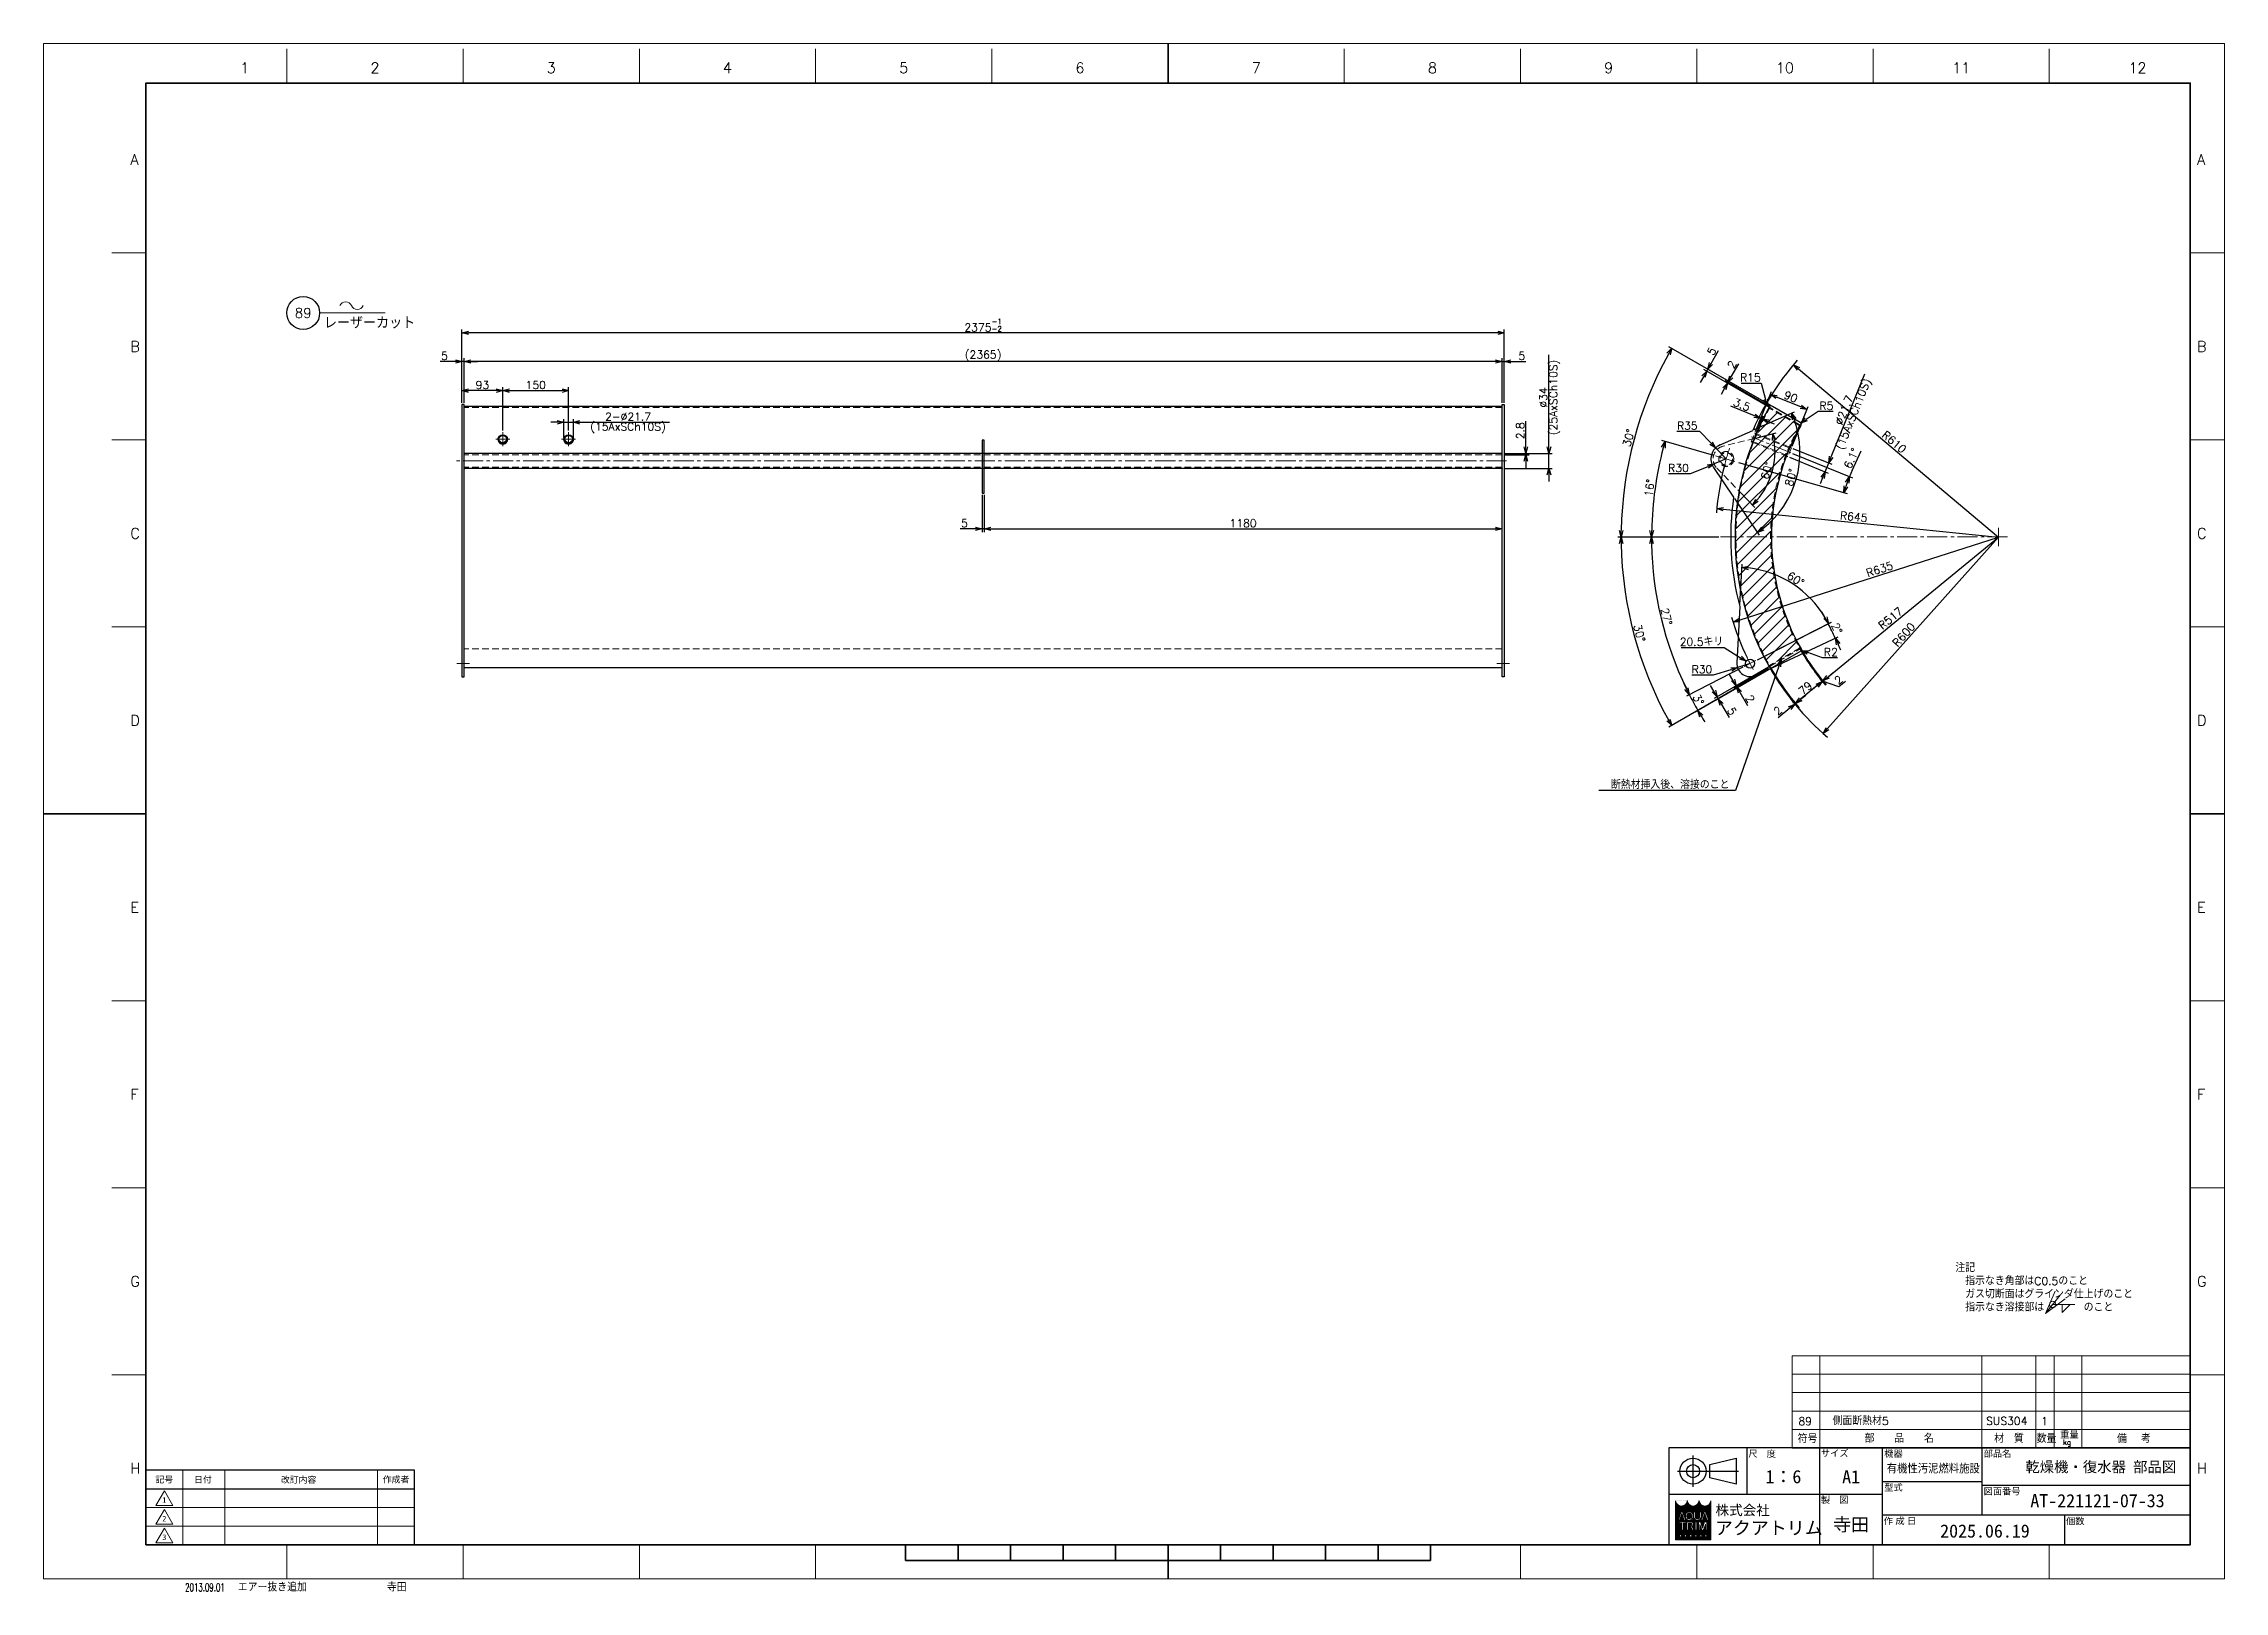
# Model space of a CAD drawing. Header units: millimetres. Extents: x 0 to 4969, y -29 to 3498.
import ezdxf
from ezdxf import colors
from ezdxf.entities.mleader import LeaderData, LeaderLine
from ezdxf.enums import TextEntityAlignment as Align
from ezdxf.math import Vec2, Vec3

# ---------------------------------------------------------------- set-up
doc = ezdxf.new("R2010")
doc.units = ezdxf.units.MM
doc.header["$LTSCALE"] = 2.4
doc.header["$PDMODE"] = 99
doc.header["$PDSIZE"] = 1
doc.linetypes.add('CENTER2', pattern=[28.575, 19.05, -3.175, 3.175, -3.175])
doc.linetypes.add('HIDDEN', pattern=[9.525, 6.35, -3.175])
for name, color, linetype, lineweight in [('04_HIDDEN', 2, 'HIDDEN', 13), ('05_CENTER', 4, 'CENTER2', 13), ('07_TEXT', 3, 'Continuous', 13), ('08_DIM', 3, 'Continuous', 13), ('90_FRAME', 5, 'Continuous', 35)]:
    doc.layers.add(name, color=color, linetype=linetype, lineweight=lineweight)
doc.layers.add('10_DRAFT', color=8, linetype='Continuous', lineweight=0, plot=False)
doc.layers.add('91_BLANK', color=5, linetype='Continuous', lineweight=0, plot=False)
doc.styles.add('KSS_TXT', font='txt.shx', dxfattribs={"bigfont": 'extfont2.shx'})
doc.styles.add('MS_G', font='MS Gothic.ttf')
doc.styles.get("Standard").update_dxf_attribs({"font": 'txt.shx', "bigfont": 'extfont2.shx'})
doc.styles.add('表題用', font='MS PGothic.ttf')
doc.dimstyles.new('KSS_DIM', dxfattribs={"dimscale": 6, "dimtxt": 3, "dimasz": 2.5, "dimexe": 1.25, "dimexo": 0.625, "dimtad": 1, "dimdsep": 46, "dimtxsty": 'KSS_TXT', "dimblk": 'OPEN30', "dimcen": 0, "dimazin": 2, "dimtfac": 0.75, "dimtmove": 0, "dimatfit": 3, "dimldrblk": 'OPEN30', "dimfxl": 1.25, "dimtolj": 1, "dimarcsym": 0})
doc.dimstyles.new('KSS_DIM$3', dxfattribs={"dimscale": 6, "dimtxt": 3, "dimasz": 2.5, "dimexe": 1.25, "dimexo": 0.625, "dimtad": 1, "dimtih": 1, "dimtoh": 1, "dimdsep": 46, "dimtxsty": 'KSS_TXT', "dimblk": 'OPEN30', "dimcen": 0, "dimazin": 2, "dimtfac": 0.75, "dimtofl": 0, "dimtmove": 0, "dimatfit": 3, "dimldrblk": 'OPEN30', "dimfxl": 1.25, "dimtolj": 1, "dimarcsym": 0})
doc.dimstyles.new('KSS_DIM$4', dxfattribs={"dimscale": 6, "dimtxt": 3, "dimasz": 2.5, "dimexe": 1.25, "dimexo": 0.625, "dimtad": 1, "dimdsep": 46, "dimtxsty": 'KSS_TXT', "dimblk": 'OPEN30', "dimcen": 0, "dimse1": 1, "dimazin": 2, "dimtfac": 0.75, "dimtmove": 0, "dimatfit": 3, "dimldrblk": 'OPEN30', "dimfxl": 1.25, "dimtolj": 1, "dimarcsym": 0})

msp = doc.modelspace()

# ---------------------------------------------------------------- texts
at = {"layer": '07_TEXT', "ltscale": 2, "insert": (4356.075, 717.166), "char_height": 18, "attachment_point": 1}
msp.add_mtext_dynamic_manual_height_columns('注記\\P\u3000指示なき角部はC0.5のこと\\P\u3000ガス切断面はグラインダ仕上げのこと\\P\u3000指示なき溶接部は\u3000\u3000\u3000\u3000のこと', width=418.34135, gutter_width=15, heights=[0], dxfattribs=at)
at = {"layer": '08_DIM'}
msp.add_text('レーザーカット', height=27, dxfattribs=at).set_placement((638.824, 2848.307))
at = {"layer": '90_FRAME', "color": 0, "lineweight": 13, "style": 'KSS_TXT'}
for s, p in [('1', (458.26, 3423.237)), ('2', (755.053, 3423.237)), ('3', (1156.653, 3423.237)), ('4', (1558.253, 3423.237)), ('5', (1959.854, 3423.237)), ('6', (2361.454, 3423.237)), ('7', (2763.055, 3423.237)), ('8', (3164.655, 3423.237)), ('9', (3566.256, 3423.237)), ('10', (3967.856, 3423.237)), ('11', (4369.456, 3423.237)), ('12', (4771.057, 3423.237))]:
    msp.add_text(s, height=24, dxfattribs=at).set_placement(p, align=Align.BOTTOM_CENTER)
for s, p in [('A', (197.744, 3233.527)), ('A', (4906.894, 3233.527)), ('B', (197.744, 2807.544)), ('B', (4906.894, 2807.544)), ('C', (197.744, 2381.561)), ('C', (4906.894, 2381.561)), ('D', (197.744, 1955.577)), ('D', (4906.894, 1955.577)), ('E', (197.744, 1529.594)), ('E', (4906.894, 1529.594)), ('F', (197.744, 1103.611)), ('F', (4906.894, 1103.611)), ('G', (197.744, 677.627)), ('G', (4906.894, 677.627)), ('H', (197.744, 251.644)), ('H', (4906.894, 251.644))]:
    msp.add_text(s, height=24, dxfattribs=at).set_placement(p, align=Align.MIDDLE_LEFT)
at = {"layer": '90_FRAME', "color": 3, "lineweight": 13}
for s, p in [('89', (4014.06, 358.787)), ('1', (4559.498, 359.088))]:
    msp.add_text(s, height=18, dxfattribs=at).set_placement(p, align=Align.MIDDLE_CENTER)
for s, height, p in [('側面断熱材5', 18, (4076.366, 350.25)), ('SUS304', 18, (4426.316, 350.488)), ('符号', 18, (3996.933, 309.491)), ('部\u3000\u3000品\u3000\u3000名', 18, (4149.526, 310.145)), ('材\u3000質', 18, (4444.658, 309.928)), ('数量', 18, (4541.518, 309.793)), ('重量', 15, (4595.033, 319.61)), ('kg', 12, (4601.662, 304.933)), ('備  考', 18, (4724.595, 309.491)), ('エアー抜き追加', 18, (442.402, -28.798)), ('寺田', 18, (782.221, -28.798))]:
    msp.add_text(s, height=height, dxfattribs=at).set_placement(p)
at = {"layer": '90_FRAME', "color": 0, "style": '表題用'}
for s, p in [('尺\u3000度', (3884.325, 284.767)), ('サイズ', (4049.796, 285.886)), ('機器', (4194.154, 285.015)), ('部品名', (4420.725, 285.015)), ('型式', (4194.154, 207.894)), ('図面番号', (4420.725, 199.408)), ('製\u3000図', (4049.796, 179.814)), ('作 成 日', (4193.119, 131.702)), ('個数', (4608.453, 131.287))]:
    msp.add_text(s, height=15, dxfattribs=at).set_placement(p, align=Align.MIDDLE_LEFT)
at = {"layer": '90_FRAME', "color": 0, "style": 'MS_G', "width": 0.9}
msp.add_text('有機性汚泥燃料施設', height=19.2, dxfattribs=at).set_placement((4305.77, 241.926), align=Align.CENTER)
at = {"layer": '90_FRAME', "color": 0, "style": 'MS_G'}
msp.add_text('乾燥機・復水器 部品図', height=24, dxfattribs=at).set_placement((4687.549, 242.788), align=Align.CENTER)
at = {"layer": '90_FRAME', "color": 0, "style": '表題用'}
for s, p in [('記号', (275.075, 225.924)), ('日付', (363.015, 225.924)), ('作成者', (803.075, 225.924))]:
    msp.add_text(s, height=14.4, dxfattribs=at).set_placement(p, align=Align.MIDDLE_CENTER)
at = {"layer": '90_FRAME', "color": 0}
for s, height, style, p in [('改訂内容', 14.4, '表題用', (581.075, 225.924)), ('A1', 30, 'MS_G', (4118.591, 232.288))]:
    msp.add_text(s, height=height, dxfattribs=dict(at, style=style)).set_placement(p, align=Align.MIDDLE)
at = {"layer": '90_FRAME', "color": 0, "lineweight": 13, "style": 'MS_G'}
for s, p in [('1', (275.075, 179.252)), ('3', (275.075, 94.395)), ('2', (275.075, 136.824))]:
    msp.add_text(s, height=12.729, dxfattribs=at).set_placement(p, align=Align.MIDDLE)
at = {"layer": '90_FRAME', "color": 4, "style": 'MS_G'}
msp.add_text('株式会社', height=22.6823, dxfattribs=at).set_placement((3871.534, 156.169), align=Align.MIDDLE_CENTER)
at = {"layer": '90_FRAME', "color": 0, "style": 'MS_G'}
for s, p in [('AT-221121-07-33', (4527.017, 162.772)), ('2025.06.19', (4321.583, 93.719))]:
    msp.add_text(s, height=30, dxfattribs=at).set_placement(p)
at = {"layer": '90_FRAME', "color": 4, "style": 'MS_G'}
msp.add_text('アクアトリム', height=30, dxfattribs=at).set_placement((3808.405, 100.771))
at = {"layer": '90_FRAME', "color": 3, "lineweight": 13, "width": 0.65}
msp.add_text('2013.09.01', height=18, dxfattribs=at).set_placement((322.452, -28.798))
at = {"layer": '90_FRAME', "color": 0, "style": 'MS_G'}
for tag, p in [('1：6', (3964.369, 232.288)), ('寺田', (4118.591, 124.095))]:
    msp.add_attdef(tag, text='', height=30, dxfattribs=at).set_placement(p, align=Align.MIDDLE)

# ---------------------------------------------------------------- blocks, each defined once
blk = doc.blocks.new('Weld-line')
blk.add_line((0, 0), (1, 0))
blk = doc.blocks.new('Weld10-s5')
blk.add_circle((0, 0), 2)
blk = doc.blocks.new('Weld10-a1')
for p, q in [((5, 0), (0, 5)), ((0, 5), (0, 0)), ((0, 0), (5, 0))]:
    blk.add_line(p, q)
at = {"width": 0.9}
blk.add_attdef('S', text='', height=2.8, dxfattribs=at).set_placement((-2, 1), align=Align.RIGHT)
blk.add_attdef('L', (8, 1), '', height=2.8, dxfattribs=at)
blk = doc.blocks.new('_Open30')
at = {"color": 0, "linetype": 'ByBlock', "lineweight": -2}
for p, q in [((-1, 0.268), (0, 0)), ((0, 0), (-1, -0.268)), ((0, 0), (-1, 0))]:
    blk.add_line(p, q, dxfattribs=at)
blk = doc.blocks.new('AM_BALLOON1')
at = {"transparency": 16777216}
blk.add_circle((0, 0), 5, dxfattribs=at)
blk.add_attdef('B_NUMBER', text='', height=3, dxfattribs=at).set_placement((0, 0), align=Align.MIDDLE_CENTER)
blk = doc.blocks.new('_OPEN')
at = {"color": 0, "linetype": 'ByBlock'}
for p, q in [((-1, 0.17), (0, 0)), ((0, 0), (-1, -0.17)), ((0, 0), (-1, 0))]:
    blk.add_line(p, q, dxfattribs=at)
blk = doc.blocks.new('p1ba05')
for centre, start, end in [((-2.95, 0.29), 24.2276, 155.5758), ((0, 1.62), 204.2276, 335.5758)]:
    blk.add_arc(centre, 1.62, start, end)
blk = doc.blocks.new('*D145')
at = {"layer": '08_DIM', "color": 0, "lineweight": -2, "transparency": 16777216}
blk.add_line((4066.1, 2055), (4454.2, 2373.4), dxfattribs=at)
at = {"layer": 'Defpoints', "color": 0, "transparency": 16777216}
for p in [(4454.2, 2373.4), (4054.5, 2045.5)]:
    blk.add_point(p, dxfattribs=at)
at = {"layer": '08_DIM', "color": 0, "lineweight": -2, "transparency": 16777216, "xscale": 15, "yscale": 15, "zscale": 15, "rotation": 219.3698645999593}
blk.add_blockref('_Open30', (4054.5, 2045.5), dxfattribs=at)
at = {"layer": '08_DIM', "color": 0, "transparency": 16777216, "insert": (4208.6, 2188.4), "char_height": 18, "attachment_point": 5, "rotation": 39.3699, "style": 'KSS_TXT'}
blk.add_mtext('\\A1;R517', dxfattribs=at)
blk = doc.blocks.new('*D146')
at = {"layer": '08_DIM', "color": 0, "lineweight": -2, "transparency": 16777216}
blk.add_line((3827.4, 2436.8), (4454.2, 2373.4), dxfattribs=at)
at = {"layer": 'Defpoints', "color": 0, "transparency": 16777216}
for p in [(3812.5, 2438.3), (4454.2, 2373.4)]:
    blk.add_point(p, dxfattribs=at)
at = {"layer": '08_DIM', "color": 0, "lineweight": -2, "transparency": 16777216, "xscale": 15, "yscale": 15, "zscale": 15, "rotation": 174.2247441836155}
blk.add_blockref('_Open30', (3812.5, 2438.3), dxfattribs=at)
at = {"layer": '08_DIM', "color": 0, "transparency": 16777216, "insert": (4124.7, 2419.6), "char_height": 18, "attachment_point": 5, "rotation": 354.2247, "style": 'KSS_TXT'}
blk.add_mtext('\\A1;R645', dxfattribs=at)
blk = doc.blocks.new('*D147')
at = {"layer": '08_DIM', "color": 0, "lineweight": -2, "transparency": 16777216}
for p, q in [((3935.9, 2672.8), (3703.4, 2807)), ((3817.1, 2373.4), (3587.2, 2373.4))]:
    blk.add_line(p, q, dxfattribs=at)
blk.add_arc((4454.4, 2373.4), 859.7, 151.0024, 179.0003, dxfattribs=at)
at = {"layer": 'Defpoints', "color": 0, "transparency": 16777216}
for p in [(3646.6, 2667.5), (3939.1, 2670.9), (4002.2, 2634.5), (3820.9, 2373.4), (4475.1, 2373.4)]:
    blk.add_point(p, dxfattribs=at)
at = {"layer": '08_DIM', "color": 0, "lineweight": -2, "transparency": 16777216, "xscale": 15, "yscale": 15, "zscale": 15}
for p, rotation in [((3709.9, 2803.3), 60.50249944935138), ((3594.7, 2373.4), 269.500141161363)]:
    blk.add_blockref('_Open30', p, dxfattribs=dict(at, rotation=rotation))
at = {"layer": '08_DIM', "color": 0, "transparency": 16777216, "insert": (3611.7, 2599.2), "char_height": 18, "attachment_point": 5, "rotation": 75.0013, "style": 'KSS_TXT'}
blk.add_mtext('\\A1;30%%d', dxfattribs=at)
blk = doc.blocks.new('*D148')
at = {"layer": '08_DIM', "color": 0, "lineweight": -2, "transparency": 16777216}
for p, q in [((3806.1, 2559.3), (3687.5, 2593.3)), ((3817.1, 2373.4), (3656.6, 2373.4))]:
    blk.add_line(p, q, dxfattribs=at)
blk.add_arc((4454.5, 2373.4), 790.4, 165.0942, 178.9127, dxfattribs=at)
at = {"layer": 'Defpoints', "color": 0, "transparency": 16777216}
for p in [(3809.7, 2558.3), (3858.7, 2544.2), (3677.8, 2519.7), (3820.9, 2373.4), (4475.1, 2373.4)]:
    blk.add_point(p, dxfattribs=at)
at = {"layer": '08_DIM', "color": 0, "lineweight": -2, "transparency": 16777216, "xscale": 15, "yscale": 15, "zscale": 15}
for p, rotation in [((3694.7, 2591.2), 74.55057508456254), ((3664.1, 2373.4), 269.4563259771861)]:
    blk.add_blockref('_Open30', p, dxfattribs=dict(at, rotation=rotation))
at = {"layer": '08_DIM', "color": 0, "transparency": 16777216, "insert": (3659.2, 2485.2), "char_height": 18, "attachment_point": 5, "rotation": 82.0035, "style": 'KSS_TXT'}
blk.add_mtext('\\A1;16%%d', dxfattribs=at)
blk = doc.blocks.new('*D149')
at = {"layer": '08_DIM', "color": 0, "lineweight": -2, "transparency": 16777216}
for p, q in [((3817.1, 2373.4), (3656.2, 2373.4)), ((3871.7, 2076.6), (3743.2, 2011.1))]:
    blk.add_line(p, q, dxfattribs=at)
blk.add_arc((4454.1, 2373.4), 790.4, 181.0874, 205.9185, dxfattribs=at)
at = {"layer": 'Defpoints', "color": 0, "transparency": 16777216}
for p in [(3820.9, 2373.4), (4475.1, 2373.4), (3673.4, 2249.8), (3901.7, 2091.9), (3875.1, 2078.3)]:
    blk.add_point(p, dxfattribs=at)
at = {"layer": '08_DIM', "color": 0, "lineweight": -2, "transparency": 16777216, "xscale": 15, "yscale": 15, "zscale": 15}
for p, rotation in [((3663.7, 2373.4), 90.54368013846327), ((3749.9, 2014.5), 296.4621414996913)]:
    blk.add_blockref('_Open30', p, dxfattribs=dict(at, rotation=rotation))
at = {"layer": '08_DIM', "color": 0, "transparency": 16777216, "insert": (3697.9, 2191.9), "char_height": 18, "attachment_point": 5, "rotation": 283.5029, "style": 'KSS_TXT'}
blk.add_mtext('\\A1;27%%d', dxfattribs=at)
blk = doc.blocks.new('*D150')
at = {"layer": '08_DIM', "color": 0, "lineweight": -2, "transparency": 16777216}
for p, q in [((3817.1, 2373.4), (3587.1, 2373.4)), ((3932.1, 2072), (3703.3, 1940))]:
    blk.add_line(p, q, dxfattribs=at)
blk.add_arc((4454.1, 2373.4), 859.5, 181, 209, dxfattribs=at)
at = {"layer": 'Defpoints', "color": 0, "transparency": 16777216}
for p in [(3820.9, 2373.4), (4475.1, 2373.4), (3607.7, 2224.2), (4002.2, 2112.5), (3935.3, 2073.9)]:
    blk.add_point(p, dxfattribs=at)
at = {"layer": '08_DIM', "color": 0, "lineweight": -2, "transparency": 16777216, "xscale": 15, "yscale": 15, "zscale": 15}
for p, rotation in [((3594.6, 2373.4), 90.49998461867146), ((3709.8, 1943.7), 299.5000148414451)]:
    blk.add_blockref('_Open30', p, dxfattribs=dict(at, rotation=rotation))
at = {"layer": '08_DIM', "color": 0, "transparency": 16777216, "insert": (3636.2, 2154.3), "char_height": 18, "attachment_point": 5, "rotation": 285, "style": 'KSS_TXT'}
blk.add_mtext('\\A1;30%%d', dxfattribs=at)
blk = doc.blocks.new('*D151')
at = {"layer": '08_DIM', "color": 0, "lineweight": -2, "transparency": 16777216}
blk.add_line((3998.8, 2756.4), (4454.2, 2373.4), dxfattribs=at)
at = {"layer": 'Defpoints', "color": 0, "transparency": 16777216}
for p in [(3987.3, 2766), (4454.2, 2373.4)]:
    blk.add_point(p, dxfattribs=at)
at = {"layer": '08_DIM', "color": 0, "lineweight": -2, "transparency": 16777216, "xscale": 15, "yscale": 15, "zscale": 15, "rotation": 139.9406425804595}
blk.add_blockref('_Open30', (3987.3, 2766), dxfattribs=at)
at = {"layer": '08_DIM', "color": 0, "transparency": 16777216, "insert": (4216.6, 2589.9), "char_height": 18, "attachment_point": 5, "rotation": 319.9406, "style": 'KSS_TXT'}
blk.add_mtext('\\A1;R610', dxfattribs=at)
blk = doc.blocks.new('*D152')
at = {"layer": '08_DIM', "color": 0, "lineweight": -2, "transparency": 16777216}
for p, q in [((3834.2, 2551.2), (3806.4, 2539.9)), ((3702.4, 2517.8), (3752.4, 2517.8)), ((3752.4, 2517.8), (3792.6, 2534.2))]:
    blk.add_line(p, q, dxfattribs=at)
at = {"layer": 'Defpoints', "color": 0, "transparency": 16777216}
for p in [(3806.4, 2539.9), (3834.2, 2551.2)]:
    blk.add_point(p, dxfattribs=at)
at = {"layer": '08_DIM', "color": 0, "lineweight": -2, "transparency": 16777216, "xscale": 15, "yscale": 15, "zscale": 15, "rotation": 22.21196045210658}
blk.add_blockref('_Open30', (3806.4, 2539.9), dxfattribs=at)
at = {"layer": '08_DIM', "color": 0, "transparency": 16777216, "insert": (3725.3, 2530.6), "char_height": 18, "attachment_point": 5, "style": 'KSS_TXT'}
blk.add_mtext('\\A1;R30', dxfattribs=at)
blk = doc.blocks.new('*D153')
at = {"layer": '08_DIM', "color": 0, "lineweight": -2, "transparency": 16777216}
for p, q in [((3721.5, 2614.3), (3773.3, 2614.3)), ((3773.3, 2614.3), (3799.5, 2587.1)), ((3834.2, 2551.2), (3809.9, 2576.3))]:
    blk.add_line(p, q, dxfattribs=at)
at = {"layer": 'Defpoints', "color": 0, "transparency": 16777216}
for p in [(3809.9, 2576.3), (3834.2, 2551.2)]:
    blk.add_point(p, dxfattribs=at)
at = {"layer": '08_DIM', "color": 0, "lineweight": -2, "transparency": 16777216, "xscale": 15, "yscale": 15, "zscale": 15, "rotation": 313.9802795448172}
blk.add_blockref('_Open30', (3809.9, 2576.3), dxfattribs=at)
at = {"layer": '08_DIM', "color": 0, "transparency": 16777216, "insert": (3745.5, 2627), "char_height": 18, "attachment_point": 5, "style": 'KSS_TXT'}
blk.add_mtext('\\A1;R35', dxfattribs=at)
blk = doc.blocks.new('*D154')
at = {"layer": '08_DIM', "color": 0, "lineweight": -2, "transparency": 16777216}
for p, q in [((3901.4, 2598.9), (3947.6, 2610.4)), ((3866, 2475.2), (3899, 2440.9))]:
    blk.add_line(p, q, dxfattribs=at)
blk.add_arc((3776.5, 2567.8), 168.8, 319.0991, 8.9147, dxfattribs=at)
at = {"layer": 'Defpoints', "color": 0, "transparency": 16777216}
for p in [(3897.8, 2598), (3827, 2580.3), (3812.6, 2530.4), (3928.3, 2493.8), (3863.4, 2477.9)]:
    blk.add_point(p, dxfattribs=at)
at = {"layer": '08_DIM', "color": 0, "lineweight": -2, "transparency": 16777216, "xscale": 15, "yscale": 15, "zscale": 15}
for p, rotation in [((3940.4, 2608.6), 101.4608009250819), ((3893.8, 2446.3), 226.5530011986025)]:
    blk.add_blockref('_Open30', p, dxfattribs=dict(at, rotation=rotation))
at = {"layer": '08_DIM', "color": 0, "transparency": 16777216, "insert": (3926.6, 2524.8), "char_height": 18, "attachment_point": 5, "rotation": 74.0069, "style": 'KSS_TXT'}
blk.add_mtext('\\A1;60%%d', dxfattribs=at)
blk = doc.blocks.new('*D155')
at = {"layer": '08_DIM', "color": 0, "lineweight": -2, "transparency": 16777216}
for p, q in [((3898.1, 2618), (3990, 2658.9)), ((3853.1, 2460.8), (3909.5, 2377.4))]:
    blk.add_line(p, q, dxfattribs=at)
blk.add_arc((3781.8, 2566.1), 220.4, 307.9907, 20.1095, dxfattribs=at)
at = {"layer": 'Defpoints', "color": 0, "transparency": 16777216}
for p in [(3894.7, 2616.4), (3820, 2583.1), (3805.2, 2531.5), (3851, 2463.9), (3974, 2458.4)]:
    blk.add_point(p, dxfattribs=at)
at = {"layer": '08_DIM', "color": 0, "lineweight": -2, "transparency": 16777216, "xscale": 15, "yscale": 15, "zscale": 15}
for p, rotation in [((3983.1, 2655.8), 112.0598668371184), ((3905.3, 2383.6), 216.040392795279)]:
    blk.add_blockref('_Open30', p, dxfattribs=dict(at, rotation=rotation))
at = {"layer": '08_DIM', "color": 0, "transparency": 16777216, "insert": (3981.4, 2509.1), "char_height": 18, "attachment_point": 5, "rotation": 74.0501, "style": 'KSS_TXT'}
blk.add_mtext('\\A1;80%%d', dxfattribs=at)
blk = doc.blocks.new('*D156')
at = {"layer": '08_DIM', "color": 0, "lineweight": -2, "transparency": 16777216}
for p, q in [((4051, 2046.7), (4048.3, 2050.1)), ((3990, 1996.5), (3987.2, 2000)), ((4041.4, 2034.8), (4003.6, 2003.7))]:
    blk.add_line(p, q, dxfattribs=at)
at = {"layer": 'Defpoints', "color": 0, "transparency": 16777216}
for p in [(4053.4, 2043.8), (3992, 1994.2), (3992.4, 1993.6)]:
    blk.add_point(p, dxfattribs=at)
at = {"layer": '08_DIM', "color": 0, "lineweight": -2, "transparency": 16777216, "xscale": 15, "yscale": 15, "zscale": 15}
for p, rotation in [((4053, 2044.3), 39.36965051937393), ((3992, 1994.2), 219.3696505193739)]:
    blk.add_blockref('_Open30', p, dxfattribs=dict(at, rotation=rotation))
at = {"layer": '08_DIM', "color": 0, "transparency": 16777216, "insert": (4014.4, 2029.1), "char_height": 18, "attachment_point": 5, "rotation": 39.3697, "style": 'KSS_TXT'}
blk.add_mtext('\\A1;79', dxfattribs=at)
blk = doc.blocks.new('*D157')
at = {"layer": '08_DIM', "color": 0, "lineweight": -2, "transparency": 16777216}
for p, q in [((3988.4, 1995.2), (3985.6, 1998.7)), ((3990, 1996.5), (3987.2, 1999.9)), ((3991.9, 1994.1), (3990.4, 1992.9)), ((4003.5, 2003.7), (4015.1, 2013.2)), ((3978.8, 1983.4), (3952.1, 1961.5))]:
    blk.add_line(p, q, dxfattribs=at)
at = {"layer": 'Defpoints', "color": 0, "transparency": 16777216}
for p in [(3990.4, 1992.9), (3990.8, 1992.3), (3992.4, 1993.6)]:
    blk.add_point(p, dxfattribs=at)
at = {"layer": '08_DIM', "color": 0, "lineweight": -2, "transparency": 16777216, "xscale": 15, "yscale": 15, "zscale": 15}
for p, rotation in [((3990.4, 1992.9), 39.36971782154635), ((3991.9, 1994.1), 219.3697178215463)]:
    blk.add_blockref('_Open30', p, dxfattribs=dict(at, rotation=rotation))
at = {"layer": '08_DIM', "color": 0, "transparency": 16777216, "insert": (3951.6, 1977.5), "char_height": 18, "attachment_point": 5, "rotation": 39.3697, "style": 'KSS_TXT'}
blk.add_mtext('\\A1;2', dxfattribs=at)
blk = doc.blocks.new('*D158')
at = {"layer": '08_DIM', "color": 0, "lineweight": -2, "transparency": 16777216}
blk.add_line((3863.8, 2184.1), (4454.2, 2373.4), dxfattribs=at)
at = {"layer": 'Defpoints', "color": 0, "transparency": 16777216}
for p in [(4454.2, 2373.4), (3849.6, 2179.5)]:
    blk.add_point(p, dxfattribs=at)
at = {"layer": '08_DIM', "color": 0, "lineweight": -2, "transparency": 16777216, "xscale": 15, "yscale": 15, "zscale": 15, "rotation": 197.7799084357488}
blk.add_blockref('_Open30', (3849.6, 2179.5), dxfattribs=at)
at = {"layer": '08_DIM', "color": 0, "transparency": 16777216, "insert": (4183.6, 2300.1), "char_height": 18, "attachment_point": 5, "rotation": 17.7799, "style": 'KSS_TXT'}
blk.add_mtext('\\A1;R635', dxfattribs=at)
blk = doc.blocks.new('*D159')
at = {"layer": '08_DIM', "color": 0, "lineweight": -2, "transparency": 16777216}
for p, q in [((3865.4, 2218.7), (3870.2, 2311.7)), ((3905.1, 2093.7), (4073.7, 2179.6))]:
    blk.add_line(p, q, dxfattribs=at)
blk.add_arc((3857.6, 2069.4), 235.1, 30.6626, 83.349, dxfattribs=at)
at = {"layer": 'Defpoints', "color": 0, "transparency": 16777216}
for p in [(4017.9, 2241.4), (3865.2, 2214.9), (3901.7, 2091.9), (3858.5, 2086.7), (3875.1, 2078.3)]:
    blk.add_point(p, dxfattribs=at)
at = {"layer": '08_DIM', "color": 0, "lineweight": -2, "transparency": 16777216, "xscale": 15, "yscale": 15, "zscale": 15}
for p, rotation in [((3869.9, 2304.2), 175.1774129479283), ((4067, 2176.2), 298.8342303279068)]:
    blk.add_blockref('_Open30', p, dxfattribs=dict(at, rotation=rotation))
at = {"layer": '08_DIM', "color": 0, "transparency": 16777216, "insert": (3992.5, 2277.3), "char_height": 18, "attachment_point": 5, "rotation": 327.0058, "style": 'KSS_TXT'}
blk.add_mtext('\\A1;60%%d', dxfattribs=at)
blk = doc.blocks.new('*D160')
at = {"layer": '08_DIM', "color": 0, "lineweight": -2, "transparency": 16777216}
for p, q in [((3905.1, 2093.7), (4073.2, 2179.3)), ((3938.7, 2075.5), (4089.5, 2145.9))]:
    blk.add_line(p, q, dxfattribs=at)
for start, end in [(27.8177, 28.6295), (25.0038, 27.0058), (23.3802, 24.192)]:
    blk.add_arc((3123.3, 1695.2), 1058.6, start, end, dxfattribs=at)
at = {"layer": 'Defpoints', "color": 0, "transparency": 16777216}
for p in [(4077.5, 2153.8), (3901.7, 2091.9), (3875.1, 2078.3), (3901.1, 2058), (3935.3, 2073.9)]:
    blk.add_point(p, dxfattribs=at)
at = {"layer": '08_DIM', "color": 0, "lineweight": -2, "transparency": 16777216, "xscale": 15, "yscale": 15, "zscale": 15, "rotation": 114.5979237509575}
blk.add_blockref('_Open30', (4082.7, 2142.7), dxfattribs=at)
at = {"layer": '08_DIM', "color": 0, "transparency": 16777216, "insert": (4086.2, 2165), "char_height": 18, "attachment_point": 5, "rotation": 296.0048, "style": 'KSS_TXT'}
blk.add_mtext('\\A1;2%%d', dxfattribs=at)
blk = doc.blocks.new('_None')
blk = doc.blocks.new('*D161')
at = {"layer": '08_DIM', "color": 0, "lineweight": -2, "transparency": 16777216}
for p, q in [((3755.9, 2059.2), (3805.4, 2059.2)), ((3805.4, 2059.2), (3845.4, 2071.7)), ((3888.4, 2085.1), (3859.8, 2076.2))]:
    blk.add_line(p, q, dxfattribs=at)
at = {"layer": 'Defpoints', "color": 0, "transparency": 16777216}
for p in [(3859.8, 2076.2), (3888.4, 2085.1)]:
    blk.add_point(p, dxfattribs=at)
at = {"layer": '08_DIM', "color": 0, "lineweight": -2, "transparency": 16777216, "xscale": 15, "yscale": 15, "zscale": 15, "rotation": 17.35517107125958}
blk.add_blockref('_Open30', (3859.8, 2076.2), dxfattribs=at)
at = {"layer": '08_DIM', "color": 0, "transparency": 16777216, "insert": (3778.8, 2072), "char_height": 18, "attachment_point": 5, "style": 'KSS_TXT'}
blk.add_mtext('\\A1;R30', dxfattribs=at)
blk = doc.blocks.new('*D162')
at = {"layer": '08_DIM', "color": 0, "lineweight": -2, "transparency": 16777216}
for p, q in [((3731.4, 2121.7), (3829.1, 2121.7)), ((3829.1, 2121.7), (3866.9, 2098.4))]:
    blk.add_line(p, q, dxfattribs=at)
at = {"layer": 'Defpoints', "color": 0, "transparency": 16777216}
for p in [(3879.7, 2090.5), (3897.1, 2079.8)]:
    blk.add_point(p, dxfattribs=at)
at = {"layer": '08_DIM', "color": 0, "lineweight": -2, "transparency": 16777216, "xscale": 15, "yscale": 15, "zscale": 15, "rotation": 328.3142214353123}
blk.add_blockref('_Open30', (3879.7, 2090.5), dxfattribs=at)
at = {"layer": '08_DIM', "color": 0, "transparency": 16777216, "insert": (3777.7, 2134.5), "char_height": 18, "attachment_point": 5, "style": 'KSS_TXT'}
blk.add_mtext('\\A1;20.5キリ', dxfattribs=at)
blk = doc.blocks.new('*D164')
at = {"layer": '08_DIM', "color": 0, "lineweight": -2, "transparency": 16777216}
for p, q in [((3845.5, 2738.4), (3862.8, 2768.3)), ((3829.7, 2711), (3822.2, 2698)), ((3930.6, 2670.1), (3830.7, 2727.7)), ((3929.7, 2672.5), (3831.6, 2729.2)), ((3837.2, 2724), (3838, 2725.4))]:
    blk.add_line(p, q, dxfattribs=at)
at = {"layer": 'Defpoints', "color": 0, "transparency": 16777216}
for p in [(3838, 2725.4), (3932.9, 2670.6), (3933.9, 2668.2)]:
    blk.add_point(p, dxfattribs=at)
at = {"layer": '08_DIM', "color": 0, "lineweight": -2, "transparency": 16777216, "xscale": 15, "yscale": 15, "zscale": 15}
for p, rotation in [((3838, 2725.4), 240.002640610508), ((3837.2, 2724), 60.00264061050801)]:
    blk.add_blockref('_Open30', p, dxfattribs=dict(at, rotation=rotation))
at = {"layer": '08_DIM', "color": 0, "transparency": 16777216, "insert": (3846.9, 2766.2), "char_height": 18, "attachment_point": 5, "rotation": 60.0026, "style": 'KSS_TXT'}
blk.add_mtext('\\A1;2', dxfattribs=at)
blk = doc.blocks.new('*D165')
at = {"layer": '08_DIM', "color": 0, "lineweight": -2, "transparency": 16777216}
for p, q in [((3799.6, 2768.8), (3816.8, 2798.7)), ((3782.1, 2738.5), (3774.6, 2725.5)), ((3930.6, 2670.1), (3783.1, 2755.2)), ((3935.9, 2672.8), (3785.6, 2759.6)), ((3789.6, 2751.5), (3792.1, 2755.8))]:
    blk.add_line(p, q, dxfattribs=at)
at = {"layer": 'Defpoints', "color": 0, "transparency": 16777216}
for p in [(3792.1, 2755.8), (3933.9, 2668.2), (3939.1, 2670.9)]:
    blk.add_point(p, dxfattribs=at)
at = {"layer": '08_DIM', "color": 0, "lineweight": -2, "transparency": 16777216, "xscale": 15, "yscale": 15, "zscale": 15}
for p, rotation in [((3789.6, 2751.5), 60.00264061051023), ((3792.1, 2755.8), 240.0026406105103)]:
    blk.add_blockref('_Open30', p, dxfattribs=dict(at, rotation=rotation))
at = {"layer": '08_DIM', "color": 0, "transparency": 16777216, "insert": (3800.9, 2796.6), "char_height": 18, "attachment_point": 5, "rotation": 60.0026, "style": 'KSS_TXT'}
blk.add_mtext('\\A1;5', dxfattribs=at)
blk = doc.blocks.new('*D166')
at = {"layer": '08_DIM', "color": 0, "lineweight": -2, "transparency": 16777216}
for p, q in [((3930.6, 2077), (3806.8, 2005.5)), ((3935.5, 2073.6), (3809.5, 2000.9)), ((3805.8, 2022.3), (3798.3, 2035.2)), ((3813.3, 2009.3), (3816, 2004.7)), ((3823.5, 1991.7), (3840.7, 1961.8))]:
    blk.add_line(p, q, dxfattribs=at)
at = {"layer": 'Defpoints', "color": 0, "transparency": 16777216}
for p in [(3933.9, 2078.9), (3938.7, 2075.5), (3816, 2004.7)]:
    blk.add_point(p, dxfattribs=at)
at = {"layer": '08_DIM', "color": 0, "lineweight": -2, "transparency": 16777216, "xscale": 15, "yscale": 15, "zscale": 15}
for p, rotation in [((3813.3, 2009.3), 299.99999945992), ((3816, 2004.7), 119.99999945992)]:
    blk.add_blockref('_Open30', p, dxfattribs=dict(at, rotation=rotation))
at = {"layer": '08_DIM', "color": 0, "transparency": 16777216, "insert": (3846.9, 1976.6), "char_height": 18, "attachment_point": 5, "rotation": 300, "style": 'KSS_TXT'}
blk.add_mtext('\\A1;5', dxfattribs=at)
blk = doc.blocks.new('*D167')
at = {"layer": '08_DIM', "color": 0, "lineweight": -2, "transparency": 16777216}
for p, q in [((3849.3, 2047.4), (3841.8, 2060.3)), ((3930.6, 2077), (3850.3, 2030.6)), ((3929.8, 2074.2), (3851.3, 2028.9)), ((3856.8, 2034.4), (3857.8, 2032.6)), ((3865.3, 2019.6), (3882.5, 1989.8))]:
    blk.add_line(p, q, dxfattribs=at)
at = {"layer": 'Defpoints', "color": 0, "transparency": 16777216}
for p in [(3933.1, 2076.1), (3933.9, 2078.9), (3857.8, 2032.6)]:
    blk.add_point(p, dxfattribs=at)
at = {"layer": '08_DIM', "color": 0, "lineweight": -2, "transparency": 16777216, "xscale": 15, "yscale": 15, "zscale": 15}
for p, rotation in [((3856.8, 2034.4), 299.9999994599227), ((3857.8, 2032.6), 119.9999994599226)]:
    blk.add_blockref('_Open30', p, dxfattribs=dict(at, rotation=rotation))
at = {"layer": '08_DIM', "color": 0, "transparency": 16777216, "insert": (3888.7, 2004.6), "char_height": 18, "attachment_point": 5, "rotation": 300, "style": 'KSS_TXT'}
blk.add_mtext('\\A1;2', dxfattribs=at)
blk = doc.blocks.new('*D168')
at = {"layer": '08_DIM', "color": 0, "lineweight": -2, "transparency": 16777216}
for p, q in [((4043.7, 2659.6), (4016.3, 2641.3)), ((4077.4, 2659.6), (4043.7, 2659.6))]:
    blk.add_line(p, q, dxfattribs=at)
at = {"layer": 'Defpoints', "color": 0, "transparency": 16777216}
for p in [(3999.7, 2630.2), (4003.9, 2632.9)]:
    blk.add_point(p, dxfattribs=at)
at = {"layer": '08_DIM', "color": 0, "lineweight": -2, "transparency": 16777216, "xscale": 15, "yscale": 15, "zscale": 15, "rotation": 213.8469967583295}
blk.add_blockref('_Open30', (4003.9, 2632.9), dxfattribs=at)
at = {"layer": '08_DIM', "color": 0, "transparency": 16777216, "insert": (4062.4, 2672.4), "char_height": 18, "attachment_point": 5, "style": 'KSS_TXT'}
blk.add_mtext('\\A1;R5', dxfattribs=at)
blk = doc.blocks.new('*D169')
at = {"layer": '08_DIM', "color": 0, "lineweight": -2, "transparency": 16777216}
for p, q in [((3868.2, 2724.2), (3913.9, 2724.2)), ((3913.9, 2724.2), (3923.9, 2686.9))]:
    blk.add_line(p, q, dxfattribs=at)
at = {"layer": 'Defpoints', "color": 0, "transparency": 16777216}
for p in [(3927.8, 2672.4), (3931.6, 2657.9)]:
    blk.add_point(p, dxfattribs=at)
at = {"layer": '08_DIM', "color": 0, "lineweight": -2, "transparency": 16777216, "xscale": 15, "yscale": 15, "zscale": 15, "rotation": 284.969217515103}
blk.add_blockref('_Open30', (3927.8, 2672.4), dxfattribs=at)
at = {"layer": '08_DIM', "color": 0, "transparency": 16777216, "insert": (3889.2, 2736.9), "char_height": 18, "attachment_point": 5, "style": 'KSS_TXT'}
blk.add_mtext('\\A1;R15', dxfattribs=at)
blk = doc.blocks.new('*D170')
at = {"layer": '08_DIM', "color": 0, "lineweight": -2, "transparency": 16777216}
for p, q in [((3308.3, 2773.3), (3293.3, 2773.3)), ((3323.3, 2679.1), (3323.3, 2780.8)), ((3323.3, 2773.3), (3328.3, 2773.3)), ((3328.3, 2679.1), (3328.3, 2780.8)), ((3343.3, 2773.3), (3377.8, 2773.3))]:
    blk.add_line(p, q, dxfattribs=at)
at = {"layer": 'Defpoints', "color": 0, "transparency": 16777216}
for p in [(3328.3, 2773.3), (3323.3, 2675.4), (3328.3, 2675.4)]:
    blk.add_point(p, dxfattribs=at)
at = {"layer": '08_DIM', "color": 0, "lineweight": -2, "transparency": 16777216, "xscale": 15, "yscale": 15, "zscale": 15}
blk.add_blockref('_Open30', (3323.3, 2773.3), dxfattribs=at)
at = {"layer": '08_DIM', "color": 0, "lineweight": -2, "transparency": 16777216, "xscale": 15, "yscale": 15, "zscale": 15, "rotation": 180}
blk.add_blockref('_Open30', (3328.3, 2773.3), dxfattribs=at)
at = {"layer": '08_DIM', "color": 0, "transparency": 16777216, "insert": (3368.1, 2786), "char_height": 18, "attachment_point": 5, "style": 'KSS_TXT'}
blk.add_mtext('\\A1;5', dxfattribs=at)
blk = doc.blocks.new('*D171')
at = {"layer": '08_DIM', "color": 0, "lineweight": -2, "transparency": 16777216}
for p, q in [((958.3, 2679.1), (958.3, 2780.8)), ((3308.3, 2773.3), (973.3, 2773.3)), ((3323.3, 2679.1), (3323.3, 2780.8))]:
    blk.add_line(p, q, dxfattribs=at)
at = {"layer": 'Defpoints', "color": 0, "transparency": 16777216}
for p in [(958.3, 2773.3), (958.3, 2675.4), (3323.3, 2675.4)]:
    blk.add_point(p, dxfattribs=at)
at = {"layer": '08_DIM', "color": 0, "lineweight": -2, "transparency": 16777216, "xscale": 15, "yscale": 15, "zscale": 15, "rotation": 180}
blk.add_blockref('_Open30', (958.3, 2773.3), dxfattribs=at)
at = {"layer": '08_DIM', "color": 0, "lineweight": -2, "transparency": 16777216, "xscale": 15, "yscale": 15, "zscale": 15}
blk.add_blockref('_Open30', (3323.3, 2773.3), dxfattribs=at)
at = {"layer": '08_DIM', "color": 0, "transparency": 16777216, "insert": (2140.8, 2786), "char_height": 18, "attachment_point": 5, "style": 'KSS_TXT'}
blk.add_mtext('\\A1;(2365)', dxfattribs=at)
blk = doc.blocks.new('*D172')
at = {"layer": '08_DIM', "color": 0, "lineweight": -2, "transparency": 16777216}
for p, q in [((953.3, 2679.1), (953.3, 2846)), ((3313.3, 2838.5), (968.3, 2838.5)), ((3328.3, 2679.1), (3328.3, 2846))]:
    blk.add_line(p, q, dxfattribs=at)
at = {"layer": 'Defpoints', "color": 0, "transparency": 16777216}
for p in [(953.3, 2838.5), (953.3, 2675.4), (3328.3, 2675.4)]:
    blk.add_point(p, dxfattribs=at)
at = {"layer": '08_DIM', "color": 0, "lineweight": -2, "transparency": 16777216, "xscale": 15, "yscale": 15, "zscale": 15, "rotation": 180}
blk.add_blockref('_Open30', (953.3, 2838.5), dxfattribs=at)
at = {"layer": '08_DIM', "color": 0, "lineweight": -2, "transparency": 16777216, "xscale": 15, "yscale": 15, "zscale": 15}
blk.add_blockref('_Open30', (3328.3, 2838.5), dxfattribs=at)
at = {"layer": '08_DIM', "color": 0, "transparency": 16777216, "insert": (2140.8, 2856.2), "char_height": 18, "attachment_point": 5, "style": 'KSS_TXT'}
blk.add_mtext('2375{\\H12.000000;\\S-1^ -2;}', dxfattribs=at)
blk = doc.blocks.new('*D173')
at = {"layer": '08_DIM', "color": 0, "lineweight": -2, "transparency": 16777216}
for p, q in [((938.3, 2773.3), (903.8, 2773.3)), ((953.3, 2679.1), (953.3, 2780.8)), ((958.3, 2773.3), (953.3, 2773.3)), ((958.3, 2679.1), (958.3, 2780.8)), ((973.3, 2773.3), (988.3, 2773.3))]:
    blk.add_line(p, q, dxfattribs=at)
at = {"layer": 'Defpoints', "color": 0, "transparency": 16777216}
for p in [(953.3, 2773.3), (953.3, 2675.4), (958.3, 2675.4)]:
    blk.add_point(p, dxfattribs=at)
at = {"layer": '08_DIM', "color": 0, "lineweight": -2, "transparency": 16777216, "xscale": 15, "yscale": 15, "zscale": 15}
blk.add_blockref('_Open30', (953.3, 2773.3), dxfattribs=at)
at = {"layer": '08_DIM', "color": 0, "lineweight": -2, "transparency": 16777216, "xscale": 15, "yscale": 15, "zscale": 15, "rotation": 180}
blk.add_blockref('_Open30', (958.3, 2773.3), dxfattribs=at)
at = {"layer": '08_DIM', "color": 0, "transparency": 16777216, "insert": (913.6, 2786), "char_height": 18, "attachment_point": 5, "style": 'KSS_TXT'}
blk.add_mtext('\\A1;5', dxfattribs=at)
blk = doc.blocks.new('*D174')
at = {"layer": '08_DIM', "color": 0, "lineweight": -2, "transparency": 16777216}
for p, q in [((2138.3, 2469.8), (2138.3, 2384.6)), ((2143.3, 2469.8), (2143.3, 2384.6)), ((2123.3, 2392.1), (2088.8, 2392.1)), ((2143.3, 2392.1), (2138.3, 2392.1)), ((2158.3, 2392.1), (2173.3, 2392.1))]:
    blk.add_line(p, q, dxfattribs=at)
at = {"layer": 'Defpoints', "color": 0, "transparency": 16777216}
for p in [(2138.3, 2473.6), (2143.3, 2473.6), (2138.3, 2392.1)]:
    blk.add_point(p, dxfattribs=at)
at = {"layer": '08_DIM', "color": 0, "lineweight": -2, "transparency": 16777216, "xscale": 15, "yscale": 15, "zscale": 15}
blk.add_blockref('_Open30', (2138.3, 2392.1), dxfattribs=at)
at = {"layer": '08_DIM', "color": 0, "lineweight": -2, "transparency": 16777216, "xscale": 15, "yscale": 15, "zscale": 15, "rotation": 180}
blk.add_blockref('_Open30', (2143.3, 2392.1), dxfattribs=at)
at = {"layer": '08_DIM', "color": 0, "transparency": 16777216, "insert": (2098.6, 2404.8), "char_height": 18, "attachment_point": 5, "style": 'KSS_TXT'}
blk.add_mtext('\\A1;5', dxfattribs=at)
blk = doc.blocks.new('*D175')
at = {"layer": '08_DIM', "color": 0, "lineweight": -2, "transparency": 16777216}
for p, q in [((2143.3, 2469.8), (2143.3, 2384.6)), ((2158.3, 2392.1), (3308.3, 2392.1)), ((3323.3, 2369), (3323.3, 2399.6))]:
    blk.add_line(p, q, dxfattribs=at)
at = {"layer": 'Defpoints', "color": 0, "transparency": 16777216}
for p in [(2143.3, 2473.6), (3323.3, 2392.1), (3323.3, 2365.3)]:
    blk.add_point(p, dxfattribs=at)
at = {"layer": '08_DIM', "color": 0, "lineweight": -2, "transparency": 16777216, "xscale": 15, "yscale": 15, "zscale": 15, "rotation": 180}
blk.add_blockref('_Open30', (2143.3, 2392.1), dxfattribs=at)
at = {"layer": '08_DIM', "color": 0, "lineweight": -2, "transparency": 16777216, "xscale": 15, "yscale": 15, "zscale": 15}
blk.add_blockref('_Open30', (3323.3, 2392.1), dxfattribs=at)
at = {"layer": '08_DIM', "color": 0, "transparency": 16777216, "insert": (2733.3, 2404.8), "char_height": 18, "attachment_point": 5, "style": 'KSS_TXT'}
blk.add_mtext('\\A1;1180', dxfattribs=at)
blk = doc.blocks.new('*D176')
at = {"layer": '08_DIM', "color": 0, "lineweight": -2, "transparency": 16777216}
for p, q in [((3430.1, 2578.7), (3430.1, 2788.8)), ((3327.1, 2563.7), (3437.6, 2563.7)), ((3430.1, 2529.7), (3430.1, 2563.7)), ((3327.1, 2529.7), (3437.6, 2529.7)), ((3430.1, 2514.7), (3430.1, 2499.7))]:
    blk.add_line(p, q, dxfattribs=at)
at = {"layer": 'Defpoints', "color": 0, "transparency": 16777216}
for p in [(3323.3, 2563.7), (3430.1, 2563.7), (3323.3, 2529.7)]:
    blk.add_point(p, dxfattribs=at)
at = {"layer": '08_DIM', "color": 0, "lineweight": -2, "transparency": 16777216, "xscale": 15, "yscale": 15, "zscale": 15}
for p, rotation in [((3430.1, 2563.7), 270), ((3430.1, 2529.7), 90)]:
    blk.add_blockref('_Open30', p, dxfattribs=dict(at, rotation=rotation))
at = {"layer": '08_DIM', "color": 0, "transparency": 16777216, "char_height": 18, "attachment_point": 5, "rotation": 90, "style": 'KSS_TXT'}
for s, insert in [('\\A1;(25AxSCh10S)', (3442.9, 2691.3)), ('\\A1;%%C34', (3417.4, 2691.3))]:
    blk.add_mtext(s, dxfattribs=dict(at, insert=insert))
blk = doc.blocks.new('*D177')
at = {"layer": '08_DIM', "color": 0, "lineweight": -2, "transparency": 16777216}
for p, q in [((3377.5, 2578.7), (3377.5, 2637.2)), ((3327.1, 2563.7), (3385, 2563.7)), ((3327.1, 2560.9), (3385, 2560.9)), ((3377.5, 2560.9), (3377.5, 2563.7)), ((3377.5, 2545.9), (3377.5, 2530.9))]:
    blk.add_line(p, q, dxfattribs=at)
at = {"layer": 'Defpoints', "color": 0, "transparency": 16777216}
for p in [(3323.3, 2563.7), (3323.3, 2560.9), (3377.5, 2563.7)]:
    blk.add_point(p, dxfattribs=at)
at = {"layer": '08_DIM', "color": 0, "lineweight": -2, "transparency": 16777216, "xscale": 15, "yscale": 15, "zscale": 15}
for p, rotation in [((3377.5, 2563.7), 270), ((3377.5, 2560.9), 90)]:
    blk.add_blockref('_Open30', p, dxfattribs=dict(at, rotation=rotation))
at = {"layer": '08_DIM', "color": 0, "transparency": 16777216, "insert": (3364.8, 2615.5), "char_height": 18, "attachment_point": 5, "rotation": 90, "style": 'KSS_TXT'}
blk.add_mtext('\\A1;2.8', dxfattribs=at)
blk = doc.blocks.new('*D178')
at = {"layer": '08_DIM', "color": 0, "lineweight": -2, "transparency": 16777216}
for p, q in [((3871.7, 2076.6), (3743.2, 2011.1)), ((3932.1, 2072), (3763.1, 1974.5))]:
    blk.add_line(p, q, dxfattribs=at)
for start, end in [(204.8316, 205.9187), (207.0058, 210), (211.0871, 212.1742)]:
    blk.add_arc((4454.2, 2373.5), 790.6, start, end, dxfattribs=at)
at = {"layer": 'Defpoints', "color": 0, "transparency": 16777216}
for p in [(3901.7, 2091.9), (4002.2, 2112.5), (3875.1, 2078.3), (3935.3, 2073.9), (3756.2, 2002.3)]:
    blk.add_point(p, dxfattribs=at)
at = {"layer": '08_DIM', "color": 0, "lineweight": -2, "transparency": 16777216, "xscale": 15, "yscale": 15, "zscale": 15}
for p, rotation in [((3749.9, 2014.5), 296.4622667154681), ((3769.6, 1978.2), 120.5435543824083)]:
    blk.add_blockref('_Open30', p, dxfattribs=dict(at, rotation=rotation))
at = {"layer": '08_DIM', "color": 0, "transparency": 16777216, "insert": (3770.7, 2002.3), "char_height": 18, "attachment_point": 5, "rotation": 298.5029, "style": 'KSS_TXT'}
blk.add_mtext('\\A1;3%%d', dxfattribs=at)
blk = doc.blocks.new('*D179')
at = {"layer": '08_DIM', "color": 0, "lineweight": -2, "transparency": 16777216}
blk.add_line((4064.9, 1936.8), (4454.2, 2373.4), dxfattribs=at)
at = {"layer": 'Defpoints', "color": 0, "transparency": 16777216}
for p in [(4454.2, 2373.4), (4054.9, 1925.6)]:
    blk.add_point(p, dxfattribs=at)
at = {"layer": '08_DIM', "color": 0, "lineweight": -2, "transparency": 16777216, "xscale": 15, "yscale": 15, "zscale": 15, "rotation": 228.2758711083237}
blk.add_blockref('_Open30', (4054.9, 1925.6), dxfattribs=at)
at = {"layer": '08_DIM', "color": 0, "transparency": 16777216, "insert": (4238.7, 2150.8), "char_height": 18, "attachment_point": 5, "rotation": 48.2759, "style": 'KSS_TXT'}
blk.add_mtext('\\A1;R600', dxfattribs=at)
blk = doc.blocks.new('*D180')
at = {"layer": '08_DIM', "color": 0, "lineweight": -2, "transparency": 16777216}
for p, q in [((4053.6, 2098.3), (4019.8, 2110.1)), ((4087.4, 2098.3), (4053.6, 2098.3))]:
    blk.add_line(p, q, dxfattribs=at)
at = {"layer": 'Defpoints', "color": 0, "transparency": 16777216}
for p in [(4003.7, 2115.7), (4005.6, 2115.1)]:
    blk.add_point(p, dxfattribs=at)
at = {"layer": '08_DIM', "color": 0, "lineweight": -2, "transparency": 16777216, "xscale": 15, "yscale": 15, "zscale": 15, "rotation": 160.6988321616298}
blk.add_blockref('_Open30', (4005.6, 2115.1), dxfattribs=at)
at = {"layer": '08_DIM', "color": 0, "transparency": 16777216, "insert": (4072.4, 2111), "char_height": 18, "attachment_point": 5, "style": 'KSS_TXT'}
blk.add_mtext('\\A1;R2', dxfattribs=at)
blk = doc.blocks.new('*D181')
at = {"layer": '08_DIM', "color": 0, "lineweight": -2, "transparency": 16777216}
for p, q in [((4051, 2046.6), (4048.2, 2050)), ((4052.6, 2047.9), (4049.8, 2051.3)), ((4054.5, 2045.5), (4053, 2044.2)), ((4090.8, 2031.7), (4053.7, 2044.8)), ((4066.1, 2055), (4077.7, 2064.5)), ((4105.9, 2044.1), (4090.8, 2031.7)), ((4041.4, 2034.7), (4029.8, 2025.2))]:
    blk.add_line(p, q, dxfattribs=at)
at = {"layer": 'Defpoints', "color": 0, "transparency": 16777216}
for p in [(4053, 2044.2), (4053.4, 2043.7), (4054.9, 2045)]:
    blk.add_point(p, dxfattribs=at)
at = {"layer": '08_DIM', "color": 0, "lineweight": -2, "transparency": 16777216, "xscale": 15, "yscale": 15, "zscale": 15}
for p, rotation in [((4053, 2044.2), 39.36971782155461), ((4054.5, 2045.5), 219.3697178215546)]:
    blk.add_blockref('_Open30', p, dxfattribs=dict(at, rotation=rotation))
at = {"layer": '08_DIM', "color": 0, "transparency": 16777216, "insert": (4090.2, 2047.8), "char_height": 18, "attachment_point": 5, "rotation": 39.3697, "style": 'KSS_TXT'}
blk.add_mtext('\\A1;2', dxfattribs=at)
blk = doc.blocks.new('*D182')
at = {"layer": '08_DIM', "color": 0, "lineweight": -2, "transparency": 16777216}
for p, q in [((3862.3, 2543.2), (4109.4, 2472.4)), ((3984.9, 2563.9), (4121.9, 2508.3)), ((4120.8, 2524.9), (4141.4, 2570.1))]:
    blk.add_line(p, q, dxfattribs=at)
for start, end in [(160.2643, 161.6565), (155.5543, 157.9093)]:
    blk.add_arc((4453.1, 2373.9), 365, start, end, dxfattribs=at)
at = {"layer": 'Defpoints', "color": 0, "transparency": 16777216}
for p in [(3891.9, 2601.7), (3809.7, 2558.3), (3858.7, 2544.2), (3981.4, 2565.3), (4106, 2486.8)]:
    blk.add_point(p, dxfattribs=at)
at = {"layer": '08_DIM', "color": 0, "lineweight": -2, "transparency": 16777216, "xscale": 15, "yscale": 15, "zscale": 15}
for p, rotation in [((4102.2, 2474.4), 252.8339679916331), ((4114.9, 2511.2), 69.0867794406976)]:
    blk.add_blockref('_Open30', p, dxfattribs=dict(at, rotation=rotation))
at = {"layer": '08_DIM', "color": 0, "transparency": 16777216, "insert": (4119.5, 2552.8), "char_height": 18, "attachment_point": 5, "rotation": 65.5543, "style": 'KSS_TXT'}
blk.add_mtext('\\A1;6.1%%d', dxfattribs=at)
blk = doc.blocks.new('*D183')
at = {"layer": '08_DIM', "color": 0, "lineweight": -2, "transparency": 16777216}
for p, q in [((4073.2, 2556), (4150, 2745.1)), ((3978.1, 2555), (4066.4, 2519.2)), ((3986, 2575.2), (4074.5, 2539.3)), ((4059.4, 2522), (4067.6, 2542.1)), ((4053.8, 2508.1), (4048.1, 2494.2))]:
    blk.add_line(p, q, dxfattribs=at)
at = {"layer": 'Defpoints', "color": 0, "transparency": 16777216}
for p in [(3974.6, 2556.4), (3982.6, 2576.6), (4067.6, 2542.1)]:
    blk.add_point(p, dxfattribs=at)
at = {"layer": '08_DIM', "color": 0, "lineweight": -2, "transparency": 16777216, "xscale": 15, "yscale": 15, "zscale": 15}
for p, rotation in [((4067.6, 2542.1), 247.9092936392165), ((4059.4, 2522), 67.90929363921654)]:
    blk.add_blockref('_Open30', p, dxfattribs=dict(at, rotation=rotation))
at = {"layer": '08_DIM', "color": 0, "transparency": 16777216, "char_height": 18, "attachment_point": 5, "rotation": 67.9093, "style": 'KSS_TXT'}
for s, insert in [('\\A1;(15AxSCh10S)', (4126.2, 2652.7)), ('\\A1;\\A1;%%c21.7', (4102.6, 2662.3))]:
    blk.add_mtext(s, dxfattribs=dict(at, insert=insert))
blk = doc.blocks.new('*D184')
at = {"layer": '08_DIM', "color": 0, "lineweight": -2, "transparency": 16777216}
for p, q in [((3900.6, 2613.9), (3937.5, 2704.9)), ((4004.2, 2669.8), (3948.6, 2692.3)), ((3984, 2580.1), (4020.9, 2671.1))]:
    blk.add_line(p, q, dxfattribs=at)
at = {"layer": 'Defpoints', "color": 0, "transparency": 16777216}
for p in [(3934.7, 2698), (3899.2, 2610.4), (3982.6, 2576.6)]:
    blk.add_point(p, dxfattribs=at)
at = {"layer": '08_DIM', "color": 0, "lineweight": -2, "transparency": 16777216, "xscale": 15, "yscale": 15, "zscale": 15}
for p, rotation in [((3934.7, 2698), 157.9092936392176), ((4018.1, 2664.1), 337.9092936392175)]:
    blk.add_blockref('_Open30', p, dxfattribs=dict(at, rotation=rotation))
at = {"layer": '08_DIM', "color": 0, "transparency": 16777216, "insert": (3981.2, 2692.9), "char_height": 18, "attachment_point": 5, "rotation": 337.9093, "style": 'KSS_TXT'}
blk.add_mtext('\\A1;90', dxfattribs=at)
blk = doc.blocks.new('*D185')
at = {"layer": '08_DIM', "color": 0, "lineweight": -2, "transparency": 16777216}
for p, q in [((3898.7, 2649.3), (3844.5, 2671.3)), ((3899.7, 2602.6), (3918.6, 2649.3)), ((3900.6, 2613.9), (3915.5, 2650.6)), ((3915.8, 2642.3), (3912.6, 2643.6)), ((3929.7, 2636.7), (3943.6, 2631))]:
    blk.add_line(p, q, dxfattribs=at)
at = {"layer": 'Defpoints', "color": 0, "transparency": 16777216}
for p in [(3912.6, 2643.6), (3898.3, 2599.1), (3899.2, 2610.4)]:
    blk.add_point(p, dxfattribs=at)
at = {"layer": '08_DIM', "color": 0, "lineweight": -2, "transparency": 16777216, "xscale": 15, "yscale": 15, "zscale": 15}
for p, rotation in [((3912.6, 2643.6), 337.9092936392202), ((3915.8, 2642.3), 157.9092936392201)]:
    blk.add_blockref('_Open30', p, dxfattribs=dict(at, rotation=rotation))
at = {"layer": '08_DIM', "color": 0, "transparency": 16777216, "insert": (3869.5, 2674.9), "char_height": 18, "attachment_point": 5, "rotation": 337.9093, "style": 'KSS_TXT'}
blk.add_mtext('\\A1;3.5', dxfattribs=at)
blk = doc.blocks.new('*D186')
at = {"layer": '08_DIM', "color": 0, "lineweight": -2, "transparency": 16777216}
for p, q in [((953.3, 2679.1), (953.3, 2714.5)), ((1031.3, 2707), (968.3, 2707)), ((1046.3, 2616), (1046.3, 2714.5))]:
    blk.add_line(p, q, dxfattribs=at)
at = {"layer": 'Defpoints', "color": 0, "transparency": 16777216}
for p in [(953.3, 2707), (953.3, 2675.4), (1046.3, 2612.2)]:
    blk.add_point(p, dxfattribs=at)
at = {"layer": '08_DIM', "color": 0, "lineweight": -2, "transparency": 16777216, "xscale": 15, "yscale": 15, "zscale": 15, "rotation": 180}
blk.add_blockref('_Open30', (953.3, 2707), dxfattribs=at)
at = {"layer": '08_DIM', "color": 0, "lineweight": -2, "transparency": 16777216, "xscale": 15, "yscale": 15, "zscale": 15}
blk.add_blockref('_Open30', (1046.3, 2707), dxfattribs=at)
at = {"layer": '08_DIM', "color": 0, "transparency": 16777216, "insert": (999.8, 2719.7), "char_height": 18, "attachment_point": 5, "style": 'KSS_TXT'}
blk.add_mtext('\\A1;93', dxfattribs=at)
blk = doc.blocks.new('*D187')
at = {"layer": '08_DIM', "color": 0, "lineweight": -2, "transparency": 16777216}
for p, q in [((1046.3, 2616), (1046.3, 2714.5)), ((1061.3, 2707), (1181.3, 2707)), ((1196.3, 2616), (1196.3, 2714.5))]:
    blk.add_line(p, q, dxfattribs=at)
at = {"layer": 'Defpoints', "color": 0, "transparency": 16777216}
for p in [(1196.3, 2707), (1046.3, 2612.2), (1196.3, 2612.2)]:
    blk.add_point(p, dxfattribs=at)
at = {"layer": '08_DIM', "color": 0, "lineweight": -2, "transparency": 16777216, "xscale": 15, "yscale": 15, "zscale": 15, "rotation": 180}
blk.add_blockref('_Open30', (1046.3, 2707), dxfattribs=at)
at = {"layer": '08_DIM', "color": 0, "lineweight": -2, "transparency": 16777216, "xscale": 15, "yscale": 15, "zscale": 15}
blk.add_blockref('_Open30', (1196.3, 2707), dxfattribs=at)
at = {"layer": '08_DIM', "color": 0, "transparency": 16777216, "insert": (1121.3, 2719.7), "char_height": 18, "attachment_point": 5, "style": 'KSS_TXT'}
blk.add_mtext('\\A1;150', dxfattribs=at)
blk = doc.blocks.new('*D188')
at = {"layer": '08_DIM', "color": 0, "lineweight": -2, "transparency": 16777216}
for p, q in [((1170.5, 2634.7), (1155.5, 2634.7)), ((1185.5, 2600.1), (1185.5, 2642.2)), ((1185.5, 2634.7), (1207.2, 2634.7)), ((1207.2, 2600.1), (1207.2, 2642.2)), ((1222.2, 2634.7), (1426.3, 2634.7))]:
    blk.add_line(p, q, dxfattribs=at)
at = {"layer": 'Defpoints', "color": 0, "transparency": 16777216}
for p in [(1207.2, 2634.7), (1185.5, 2596.4), (1207.2, 2596.4)]:
    blk.add_point(p, dxfattribs=at)
at = {"layer": '08_DIM', "color": 0, "lineweight": -2, "transparency": 16777216, "xscale": 15, "yscale": 15, "zscale": 15}
blk.add_blockref('_Open30', (1185.5, 2634.7), dxfattribs=at)
at = {"layer": '08_DIM', "color": 0, "lineweight": -2, "transparency": 16777216, "xscale": 15, "yscale": 15, "zscale": 15, "rotation": 180}
blk.add_blockref('_Open30', (1207.2, 2634.7), dxfattribs=at)
at = {"layer": '08_DIM', "color": 0, "transparency": 16777216, "char_height": 18, "attachment_point": 5, "style": 'KSS_TXT'}
for s, insert in [('\\A1;(15AxSCh10S)', (1331.7, 2621.9)), ('\\A1;\\A1;2-%%c21.7', (1331.7, 2647.5))]:
    blk.add_mtext(s, dxfattribs=dict(at, insert=insert))
blk = doc.blocks.new('Jis_w20130906110600')
blk.add_blockref('Weld10-s5', (0, 0))
at = {"xscale": -1, "rotation": 180}
blk.add_blockref('Weld10-a1', (6, 0), dxfattribs=at)
at = {"layer": '08_DIM', "xscale": 14, "yscale": 14, "zscale": 14}
blk.add_blockref('Weld-line', (0, 0), dxfattribs=at)
at = {"style": 'KSS_TXT', "flags": 1}
blk.add_attdef('JISINFO', (0, 0), '', height=3, dxfattribs=at)
at = {"layer": '08_DIM'}
blk.add_leader([(-4.6, -5.8), (0, 0)], dimstyle='KSS_DIM', dxfattribs=at)

# ---------------------------------------------------------------- dimensions: what is measured, and where the dimension line sits
at = {"layer": '08_DIM'}
dim = msp.add_linear_dim(base=(953.305, 2838.476), p1=(3328.305, 2675.395), p2=(953.305, 2675.395), dimstyle='KSS_DIM', override={"dimpost": '', "dimtol": 1, "dimlim": 0, "dimtp": -1, "dimtm": 2, "dimtfac": 0.666667, "dimtdec": 2, "dimtolj": 0, "dimtzin": 8}, dxfattribs=at)
dim.commit()
dim.dimension.update_dxf_attribs({"geometry": '*D172', "text_midpoint": (2140.805, 2856.226)})
for base, p1, p2, picture, middle in [((953.305, 2773.286), (958.305, 2675.395), (953.305, 2675.395), '*D173', (913.555, 2786.048)), ((3328.305, 2773.286), (3323.305, 2675.395), (3328.305, 2675.395), '*D170', (3368.055, 2786.048)), ((953.305, 2706.985), (1046.305, 2612.206), (953.305, 2675.395), '*D186', (999.805, 2719.735)), ((1196.305, 2706.985), (1046.305, 2612.206), (1196.305, 2612.206), '*D187', (1121.305, 2719.748)), ((2138.305, 2392.055), (2143.305, 2473.574), (2138.305, 2473.574), '*D174', (2098.555, 2404.817)), ((3323.305, 2392.055), (2143.305, 2473.574), (3323.305, 2365.294), '*D175', (2733.305, 2404.805))]:
    dim = msp.add_linear_dim(base=base, p1=p1, p2=p2, dimstyle='KSS_DIM', dxfattribs=at)
    dim.commit()
    dim.dimension.update_dxf_attribs({"geometry": picture, "text_midpoint": middle})
dim = msp.add_linear_dim(base=(958.305, 2773.286), p1=(3323.305, 2675.395), p2=(958.305, 2675.395), text='(<>)', dimstyle='KSS_DIM', dxfattribs=at)
dim.commit()
dim.dimension.update_dxf_attribs({"geometry": '*D171', "text_midpoint": (2140.805, 2786.048)})
for base, p1, p2, angle, text, override, picture, middle in [((3430.133, 2563.706), (3323.305, 2529.706), (3323.305, 2563.706), 90, '%%C<>', {"dimpost": '\\X(25AxSCh10S)'}, '*D176', (3417.383, 2691.268)), ((3838.048, 2725.425), (3933.863, 2668.198), (3932.949, 2670.639), 60.002641, '2', {"dimdec": 1}, '*D164', (3846.879, 2766.224)), ((4067.571, 2542.088), (3974.631, 2556.39), (3982.564, 2576.59), 67.909294, '\\A1;%%c<>', {"dimpost": '\\X(15AxSCh10S)', "dimtxsty": 'KSS_TXT', "dimtfill": 0, "dimtfillclr": 0}, '*D183', (4102.602, 2662.301))]:
    dim = msp.add_linear_dim(base=base, p1=p1, p2=p2, angle=angle, text=text, dimstyle='KSS_DIM', override=override, dxfattribs=at)
    dim.commit()
    dim.dimension.update_dxf_attribs({"geometry": picture, "text_midpoint": middle})
for base, line1, line2, picture, middle in [((3646.568, 2667.451), ((4475.051, 2373.444), (3820.855, 2373.444)), ((4002.222, 2634.494), (3939.143, 2670.909)), '*D147', (3611.704, 2599.229)), ((4106.018, 2486.831), ((3981.447, 2565.334), (3891.856, 2601.696)), ((3809.705, 2558.258), (3858.732, 2544.21)), '*D182', (4119.494, 2552.82)), ((3928.293, 2493.773), ((3897.787, 2598.011), (3826.957, 2580.342)), ((3812.641, 2530.392), (3863.355, 2477.888)), '*D154', (3926.58, 2524.762)), ((3607.672, 2224.198), ((3935.302, 2073.923), (4002.152, 2112.519)), ((4475.051, 2373.444), (3820.855, 2373.444)), '*D150', (3636.216, 2154.296)), ((4017.87, 2241.369), ((3865.185, 2214.938), (3858.479, 2086.736)), ((3875.054, 2078.347), (3901.743, 2091.949)), '*D159', (3992.522, 2277.286))]:
    dim = msp.add_angular_dim_2l(base=base, line1=line1, line2=line2, dimstyle='KSS_DIM', dxfattribs=at)
    dim.commit()
    dim.dimension.update_dxf_attribs({"geometry": picture, "text_midpoint": middle})
for base, p1, p2, angle, override, picture, middle in [((3792.06, 2755.819), (3933.863, 2668.198), (3939.143, 2670.909), 60.002641, {"dimdec": 1}, '*D165', (3800.881, 2796.625)), ((3815.977, 2004.653), (3933.867, 2078.868), (3938.701, 2075.508), 299.999999, {"dimdec": 0}, '*D166', (3846.904, 1976.61)), ((3857.781, 2032.63), (3933.867, 2078.868), (3933.081, 2076.105), 299.999999, {"dimdec": 0}, '*D167', (3888.697, 2004.58)), ((3991.959, 1994.161), (4053.4, 2043.823), (3992.383, 1993.644), 39.369651, {"dimdec": 0}, '*D156', (4014.407, 2029.073))]:
    dim = msp.add_linear_dim(base=base, p1=p1, p2=p2, angle=angle, dimstyle='KSS_DIM', override=override, dxfattribs=at)
    dim.commit()
    dim.dimension.update_dxf_attribs({"geometry": picture, "text_midpoint": middle})
for center, mpoint, override, picture, middle in [((3931.644, 2657.918), (3927.769, 2672.409), {"dimtih": 1, "dimtoh": 1, "dimpost": 'R<>', "dimtix": 1, "dimtofl": 0}, '*D169', (3889.182, 2724.162)), ((4454.228, 2373.436), (3987.347, 2766.02), {"dimpost": 'R<>', "dimtix": 1, "dimatfit": 0}, '*D151', (4208.405, 2580.14)), ((3999.722, 2630.164), (4003.875, 2632.949), {"dimtih": 1, "dimtoh": 1, "dimpost": 'R<>', "dimtix": 1, "dimtofl": 0}, '*D168', (4062.404, 2659.626)), ((3834.196, 2551.157), (3809.892, 2576.342), {"dimtih": 1, "dimtoh": 1, "dimpost": 'R<>', "dimtix": 1}, '*D153', (3745.524, 2614.287)), ((3834.218, 2551.234), (3806.444, 2539.893), {"dimtih": 1, "dimtoh": 1, "dimpost": 'R<>', "dimtix": 1}, '*D152', (3725.323, 2517.834)), ((4454.229, 2373.436), (3812.503, 2438.34), {"dimpost": 'R<>', "dimtix": 1, "dimatfit": 0}, '*D146', (4123.411, 2406.895)), ((4454.204, 2373.444), (3849.551, 2179.545), {"dimdec": 1, "dimpost": 'R<>', "dimtix": 1, "dimatfit": 0}, '*D158', (4187.455, 2287.904)), ((4454.204, 2373.444), (4054.547, 2045.514), {"dimdec": 1, "dimpost": 'R<>', "dimtix": 1, "dimatfit": 0}, '*D145', (4216.713, 2178.576)), ((4454.228, 2373.436), (4054.901, 1925.621), {"dimpost": 'R<>', "dimtix": 1, "dimatfit": 0}, '*D179', (4248.176, 2142.363)), ((4003.732, 2115.741), (4005.62, 2115.08), {"dimtih": 1, "dimtoh": 1, "dimpost": 'R<>', "dimtix": 1, "dimtofl": 0}, '*D180', (4072.375, 2098.267)), ((3888.399, 2085.148), (3859.764, 2076.199), {"dimtih": 1, "dimtoh": 1, "dimpost": 'R<>', "dimtix": 1}, '*D161', (3778.778, 2059.21))]:
    dim = msp.add_radius_dim(center=center, mpoint=mpoint, dimstyle='KSS_DIM$4', override=override, dxfattribs=at)
    dim.commit()
    dim.dimension.update_dxf_attribs({"geometry": picture, "text_midpoint": middle, "dimtype": 164})
dim = msp.add_linear_dim(base=(3912.637, 2643.614), p1=(3898.278, 2599.089), p2=(3899.171, 2610.436), angle=337.909294, text='3.5', dimstyle='KSS_DIM', dxfattribs=at)
dim.commit()
dim.dimension.update_dxf_attribs({"geometry": '*D185', "text_midpoint": (3869.486, 2674.901)})
for base, p1, p2, angle, picture, middle in [((3934.705, 2697.985), (3982.564, 2576.59), (3899.171, 2610.436), 337.909294, '*D184', (3981.196, 2692.876)), ((3377.51, 2563.706), (3323.305, 2560.906), (3323.305, 2563.706), 90, '*D177', (3364.76, 2615.456)), ((3990.382, 1992.867), (3992.352, 1993.618), (3990.807, 1992.348), 39.369718, '*D157', (3951.564, 1977.509))]:
    dim = msp.add_linear_dim(base=base, p1=p1, p2=p2, angle=angle, dimstyle='KSS_DIM', dxfattribs=at)
    dim.commit()
    dim.dimension.update_dxf_attribs({"geometry": picture, "text_midpoint": middle})
dim = msp.add_linear_dim(base=(1207.155, 2634.711), p1=(1185.455, 2596.356), p2=(1207.155, 2596.356), text='\\A1;2-%%c<>', dimstyle='KSS_DIM', override={"dimpost": '\\X(15AxSCh10S)', "dimtxsty": 'KSS_TXT', "dimtfill": 0, "dimtfillclr": 0}, dxfattribs=at)
dim.commit()
dim.dimension.update_dxf_attribs({"geometry": '*D188', "text_midpoint": (1331.717, 2647.461)})
for base, line1, line2, override, picture, middle in [((3974.034, 2458.387), ((3819.955, 2583.128), (3894.717, 2616.43)), ((3805.211, 2531.539), (3850.996, 2463.889)), {"dimadec": 0}, '*D155', (3981.426, 2509.078)), ((3677.763, 2519.683), ((4475.051, 2373.444), (3820.855, 2373.444)), ((3809.705, 2558.26), (3858.746, 2544.204)), {"dimadec": 1}, '*D148', (3659.176, 2485.175)), ((3673.405, 2249.772), ((3875.054, 2078.347), (3901.743, 2091.949)), ((4475.051, 2373.444), (3820.855, 2373.444)), {"dimadec": 1}, '*D149', (3697.915, 2191.867)), ((4077.458, 2153.827), ((3875.054, 2078.347), (3901.743, 2091.949)), ((3901.119, 2057.98), (3935.302, 2073.923)), {"dimblk1": 'Open30', "dimblk2": 'None', "dimsah": 1}, '*D160', (4086.23, 2164.966)), ((3756.214, 2002.324), ((3935.302, 2073.923), (4002.152, 2112.519)), ((3875.054, 2078.347), (3901.743, 2091.949)), {"dimadec": 0}, '*D178', (3770.679, 2002.343))]:
    dim = msp.add_angular_dim_2l(base=base, line1=line1, line2=line2, dimstyle='KSS_DIM', override=override, dxfattribs=at)
    dim.commit()
    dim.dimension.update_dxf_attribs({"geometry": picture, "text_midpoint": middle})
dim = msp.add_diameter_dim_2p(p1=(3897.121, 2079.764), p2=(3879.676, 2090.532), text='<>キリ', dimstyle='KSS_DIM$3', override={"dimpost": '<>', "dimtix": 1}, dxfattribs=at)
dim.commit()
dim.dimension.update_dxf_attribs({"geometry": '*D162', "text_midpoint": (3777.664, 2121.743), "dimtype": 163})
dim = msp.add_linear_dim(base=(4052.977, 2044.212), p1=(4054.947, 2044.964), p2=(4053.403, 2043.693), angle=39.369718, dimstyle='KSS_DIM', override={"dimtmove": 1}, dxfattribs=at)
dim.commit()
dim.dimension.update_dxf_attribs({"geometry": '*D181', "text_midpoint": (4093.68, 2034.115), "dimtype": 160})

# ---------------------------------------------------------------- hatches: boundary and pattern name
h = msp.add_hatch()
h.set_pattern_fill('_USER', color=3, scale=20, angle=45, pattern_type=0)
h.set_pattern_definition([(45, (106.123, 0), (-14.142136, 14.142136), [])])
h.paths.add_polyline_path([(4000.384, 2625.203, 0.40917562), (3999.636, 2627.905), (3932.924, 2666.431, 0.12871058), (3856.228, 2373.444), (3935.228, 2373.444, -0.12729629)])
h.paths.add_polyline_path([(3935.228, 2373.444), (3856.228, 2373.444, 0.1286473), (3932.842, 2080.586), (3999.559, 2119.104, 0.40911934), (4000.308, 2121.806, -0.12722788)])
at = {"layer": '90_FRAME', "lineweight": 5}
h = msp.add_hatch(dxfattribs=at)
h.set_pattern_fill('_USER', color=4, scale=1.8, angle=45, pattern_type=0)
h.set_pattern_definition([(45, (4e-06, 6e-07), (-1.2727922, 1.2727922), [])])
edge = h.paths.add_edge_path()
edge.add_arc((3799.176, 177.066), 0.384, 90, 180)
edge.add_ellipse((3785.728, 177.066), major_axis=(-13.064, 0), ratio=0.88235294, start_angle=360, end_angle=540, ccw=False)
edge.add_arc((3772.279, 177.066), 0.384, 3.187318, 180)
edge.add_ellipse((3758.831, 177.066), major_axis=(-13.064, 0), ratio=0.88235294, start_angle=360, end_angle=540, ccw=False)
edge.add_arc((3745.383, 177.066), 0.384, 3.187318, 180)
edge.add_ellipse((3731.934, 177.066), major_axis=(-13.064, 0), ratio=0.88235294, start_angle=360, end_angle=540, ccw=False)
edge.add_arc((3718.486, 177.066), 0.384, 3.187318, 90)
edge.add_line((3718.486, 177.451), (3718.486, 88.692))
edge.add_line((3718.486, 88.692), (3799.176, 88.692))
edge.add_line((3799.176, 88.692), (3799.176, 177.451))
h.paths.add_polyline_path([(3731.497, 152.547), (3734.683, 152.547), (3741.928, 133.427), (3741.928, 133.335), (3738.479, 133.335), (3736.675, 138.4), (3729.582, 138.4), (3730.622, 141.32), (3735.635, 141.32), (3733.09, 148.467), (3727.702, 133.335), (3724.253, 133.335), (3724.253, 133.427)], flags=16)
edge = h.paths.add_edge_path(flags=16)
edge.add_ellipse((3749.946, 144.093), major_axis=(-8.837, 0), ratio=0.95652174, start_angle=180, end_angle=360, ccw=False)
edge.add_line((3758.783, 144.093), (3758.783, 141.788))
edge.add_ellipse((3749.946, 141.788), major_axis=(-8.837, 0), ratio=0.95652174, start_angle=142.105255, end_angle=180, ccw=False)
edge.add_line((3756.92, 136.596), (3754.444, 138.636))
edge.add_ellipse((3749.946, 142.014), major_axis=(5.635, 0), ratio=0.99503582, start_angle=-37.042763, end_angle=0)
edge.add_line((3755.581, 142.014), (3755.581, 143.867))
edge.add_ellipse((3749.946, 143.867), major_axis=(5.635, 0), ratio=0.99471826, start_angle=360, end_angle=540)
edge.add_line((3744.311, 143.867), (3744.311, 142.014))
edge.add_ellipse((3749.946, 142.014), major_axis=(5.635, 0), ratio=0.99503582, start_angle=-180, end_angle=-65.757949)
edge.add_line((3752.26, 136.901), (3750.691, 138.428))
edge.add_line((3750.691, 138.428), (3752.393, 140.235))
edge.add_line((3752.393, 140.235), (3759.509, 134.371))
edge.add_line((3759.509, 134.371), (3757.285, 132.01))
edge.add_line((3757.285, 132.01), (3754.614, 134.61))
edge.add_ellipse((3749.946, 141.788), major_axis=(-8.837, 0), ratio=0.95652174, start_angle=0, end_angle=121.883625, ccw=False)
edge.add_line((3741.108, 141.788), (3741.108, 144.093))
h.paths.add_polyline_path([(3742.499, 129.492), (3742.499, 126.803), (3736.736, 126.803, 0.41421356), (3736.351, 126.418), (3736.351, 110.28), (3732.893, 110.28), (3732.893, 126.418, 0.41421356), (3732.509, 126.803), (3726.745, 126.803), (3726.745, 129.492)], flags=16)
edge = h.paths.add_edge_path(flags=16)
edge.add_line((3744.689, 129.492), (3753.527, 129.492))
edge.add_ellipse((3753.527, 124.438), major_axis=(-6.202, 0), ratio=0.8148203, start_angle=111.386975, end_angle=270, ccw=False)
edge.add_arc((3754.478, 117.589), 2.512, 22.272952, 58.553113, ccw=False)
edge.add_line((3756.803, 118.542), (3760.113, 110.434))
edge.add_line((3760.113, 110.434), (3760.113, 110.28))
edge.add_line((3760.113, 110.28), (3756.386, 110.28))
edge.add_line((3756.386, 110.28), (3753.461, 118.422))
edge.add_arc((3752.036, 117.848), 1.537, 21.928298, 90)
edge.add_line((3752.036, 119.385), (3748.263, 119.385))
edge.add_line((3748.263, 119.385), (3748.263, 122.074))
edge.add_line((3748.263, 122.074), (3753.988, 122.074))
edge.add_arc((3753.905, 124.438), 2.366, 271.997057, 448.002943)
edge.add_line((3753.988, 126.803), (3748.147, 126.803))
edge.add_line((3748.147, 126.803), (3748.147, 110.28))
edge.add_line((3748.147, 110.28), (3744.689, 110.28))
edge.add_line((3744.689, 110.28), (3744.689, 129.492))
h.paths.add_polyline_path([(3760.559, 152.547), (3764.018, 152.547), (3764.018, 141.788, 0.17503056), (3765.543, 137.385, 0.25714961), (3771.714, 137.385, 0.17503056), (3773.239, 141.788), (3773.239, 152.547), (3776.697, 152.547), (3776.697, 141.093, -0.37939124), (3769.205, 133.335), (3768.052, 133.335, -0.37939124), (3760.559, 141.093)], flags=16)
h.paths.add_polyline_path([(3763.027, 129.492), (3767.254, 129.492), (3767.254, 126.803, 0.41421356), (3766.87, 126.418), (3766.87, 113.354, 0.41421356), (3767.254, 112.97), (3767.254, 110.28), (3763.027, 110.28), (3763.027, 112.97, 0.41421356), (3763.411, 113.354), (3763.411, 126.418, 0.41421356), (3763.027, 126.803)], flags=16)
h.paths.add_polyline_path([(3770.716, 129.492), (3775.734, 129.492), (3780.322, 115.539), (3784.91, 129.492), (3789.931, 129.492), (3789.931, 110.28), (3786.473, 110.28), (3786.473, 123.729), (3782.051, 110.28), (3778.593, 110.28), (3774.171, 123.729), (3774.174, 110.28), (3770.716, 110.28)], flags=16)
h.paths.add_polyline_path([(3783.747, 152.547), (3786.933, 152.547), (3794.178, 133.427), (3794.178, 133.335), (3790.729, 133.335), (3788.925, 138.4), (3781.832, 138.4), (3782.872, 141.32), (3787.885, 141.32), (3785.34, 148.467), (3779.952, 133.335), (3776.503, 133.335), (3776.503, 133.427)], flags=16)
h.paths.add_polyline_path([(3727.708, 100.219), (3732.319, 100.219), (3732.319, 95.608), (3727.708, 95.608)], flags=16)
h.paths.add_polyline_path([(3739.235, 100.219), (3743.846, 100.219), (3743.846, 95.608), (3739.235, 95.608)], flags=16)
h.paths.add_polyline_path([(3750.762, 100.219), (3755.373, 100.219), (3755.373, 95.608), (3750.762, 95.608)], flags=16)
h.paths.add_polyline_path([(3762.289, 100.219), (3766.9, 100.219), (3766.9, 95.608), (3762.289, 95.608)], flags=16)
h.paths.add_polyline_path([(3773.816, 100.219), (3778.427, 100.219), (3778.427, 95.608), (3773.816, 95.608)], flags=16)
h.paths.add_polyline_path([(3785.343, 100.219), (3789.954, 100.219), (3789.954, 95.608), (3785.343, 95.608)], flags=16)

# ---------------------------------------------------------------- linework, layer by layer
at = {"color": 0}
for p, q in [((3323.305, 2670.639), (958.305, 2670.639)), ((4002.222, 2634.494), (3939.143, 2670.909)), ((1035.455, 2595.051), (1035.455, 2596.356)), ((1057.155, 2595.051), (1057.155, 2596.356)), ((1185.455, 2595.051), (1185.455, 2596.356)), ((1207.155, 2595.051), (1207.155, 2596.356)), ((3819.955, 2583.128), (3894.717, 2616.43)), ((3323.305, 2563.706), (958.305, 2563.706)), ((3323.305, 2529.706), (958.305, 2529.706)), ((3865.185, 2214.938), (3858.479, 2086.736)), ((3935.302, 2073.923), (4004.732, 2114.009)), ((3323.305, 2075.261), (958.305, 2075.261)), ((3901.119, 2057.98), (3935.302, 2073.923))]:
    msp.add_line(p, q, dxfattribs=at)
msp.add_line((3805.211, 2531.539), (3850.996, 2463.889))
for points in [[(953.305, 2675.395), (953.305, 2055.193), (958.305, 2055.193), (958.305, 2675.395)], [(3328.305, 2675.395), (3328.305, 2055.193), (3323.305, 2055.193), (3323.305, 2675.395)]]:
    msp.add_lwpolyline(points, close=True, dxfattribs=at)
msp.add_lwpolyline([(2138.305, 2593.945), (2138.305, 2473.574), (2143.305, 2473.574), (2143.305, 2593.945)], close=True)
at = {"color": 3}
for points in [[(3894.345, 2588.976), (3892.491, 2589.728), (3893.629, 2587.109), (3893.629, 2587.109)], [(3902.505, 2609.083), (3900.652, 2609.835), (3903.294, 2610.921), (3903.294, 2610.921)], [(958.305, 2563.706), (958.305, 2565.206), (958.305, 2565.206), (959.805, 2563.706)], [(3323.305, 2563.706), (3323.305, 2565.206), (3323.305, 2565.206), (3321.805, 2563.706)], [(3971.266, 2557.756), (3973.119, 2557.004), (3970.557, 2555.888), (3970.557, 2555.888)], [(3979.427, 2577.863), (3981.28, 2577.111), (3980.22, 2579.696), (3980.22, 2579.696)], [(958.305, 2529.706), (958.305, 2528.206), (958.305, 2528.206), (959.805, 2529.706)], [(3323.305, 2529.706), (3323.305, 2528.206), (3323.305, 2528.206), (3321.805, 2529.706)]]:
    msp.add_lwpolyline(points, close=True, dxfattribs=at)
at = {"color": 0}
msp.add_circle((3888.399, 2085.148), 10.25, dxfattribs=at)
at = {"color": 3}
for centre, radius, start, end in [((4454.204, 2373.444), 609.974, 138.700898, 151.4368), ((4454.204, 2373.444), 644.974, 165.442388, 175.134407), ((4454.204, 2373.444), 634.982, 196.699636, 205.649456), ((4455.378, 2374.603), 520.579, 209.747599, 220.599147), ((4454.204, 2373.444), 516.976, 209.444849, 220.640288), ((4454.216, 2373.454), 599.999, 209.708265, 229.504415), ((4455.378, 2374.603), 599.579, 209.747599, 220.599147)]:
    msp.add_arc(centre, radius, start, end, dxfattribs=at)
msp.add_arc((4454.228, 2373.436), 600, 150.317553, 209.706122)
at = {"color": 0}
for centre, radius, start, end in [((4454.204, 2373.444), 610, 151.436721, 156.525945), ((3931.644, 2657.918), 15, 60.002641, 151.437151), ((3999.722, 2630.164), 5, 330.54103, 60.002641), ((4454.204, 2373.444), 516.976, 150.53951, 209.772838), ((3834.196, 2551.157), 35, 114.010222, 214.090038), ((4454.204, 2373.444), 610, 171.453067, 195.069244), ((4003.732, 2115.741), 2, 299.999999, 29.772838), ((3888.439, 2085.169), 30, 177.005822, 295.003844)]:
    msp.add_arc(centre, radius, start, end, dxfattribs=at)
for centre, major_axis, ratio in [((1046.305, 2596.356), (-10.85, 0), 0.92716068), ((1046.305, 2596.356), (8.75, 0), 0.92665209), ((1196.305, 2596.356), (-10.85, 0), 0.92716068), ((1196.305, 2596.356), (8.75, 0), 0.92665209)]:
    msp.add_ellipse(centre, major_axis=major_axis, ratio=ratio, dxfattribs=at)
for centre in [(1046.305, 2595.053), (1196.305, 2595.053)]:
    msp.add_ellipse(centre, major_axis=(-10.85, 0), ratio=0.92716064, start_param=6.28318531, end_param=9.42493128, dxfattribs=at)
at = {"layer": '04_HIDDEN'}
for p, q in [((3323.305, 2669.661), (958.305, 2669.661)), ((3323.305, 2668.198), (958.305, 2668.198)), ((3999.636, 2627.905), (3932.88, 2666.456)), ((3934.694, 2669.661), (3932.949, 2670.639)), ((4000.636, 2629.637), (3933.863, 2668.198)), ((3897.787, 2598.011), (3826.957, 2580.342)), ((3891.8, 2592.275), (3975.193, 2558.428)), ((3898.382, 2608.49), (3981.775, 2574.644)), ((3323.305, 2560.906), (958.305, 2560.906)), ((3323.305, 2532.506), (958.305, 2532.506)), ((3812.641, 2530.392), (3863.355, 2477.888)), ((3323.305, 2118.292), (958.305, 2118.292)), ((4001.264, 2120.089), (3932.884, 2080.61)), ((3933.867, 2078.868), (4002.244, 2118.345)), ((4003.183, 2116.578), (4004.969, 2117.609)), ((3323.305, 2076.24), (958.305, 2076.24)), ((3932.884, 2080.61), (3933.884, 2078.878)), ((3933.081, 2076.105), (3934.867, 2077.136))]:
    msp.add_line(p, q, dxfattribs=at)
msp.add_lwpolyline([(3982.564, 2576.59), (3974.404, 2556.483), (3891.011, 2590.329), (3899.171, 2610.436)], close=True, dxfattribs=at)
for radius in [17, 14.2]:
    msp.add_circle((3834.218, 2551.234), radius, dxfattribs=at)
for centre, radius, start, end in [((4454.228, 2373.436), 598, 150.316188, 209.705139), ((4454.228, 2373.436), 519, 150.980921, 209.660257), ((3998.635, 2626.173), 2, 330.980921, 59.993645), ((3998.635, 2626.173), 4, 330.980921, 59.993645), ((3834.218, 2551.234), 30, 104.006901, 224.006901)]:
    msp.add_arc(centre, radius, start, end, dxfattribs=at)
at = {"layer": '05_CENTER'}
for p, q in [((1030.455, 2596.356), (1062.155, 2596.356)), ((1046.305, 2612.206), (1046.305, 2580.506)), ((1180.455, 2596.356), (1212.155, 2596.356)), ((1196.305, 2612.206), (1196.305, 2580.506)), ((3981.447, 2565.334), (3891.856, 2601.696)), ((3333.243, 2546.706), (937.528, 2546.706)), ((3809.705, 2558.26), (3858.731, 2544.208)), ((4454.204, 2352.598), (4454.204, 2394.291)), ((4475.051, 2373.444), (3820.855, 2373.444)), ((3875.054, 2078.347), (3901.743, 2091.949)), ((941.273, 2085.148), (970.257, 2085.148)), ((3340.336, 2085.148), (3311.352, 2085.148))]:
    msp.add_line(p, q, dxfattribs=at)
for centre, radius, start, end in [((4454.229, 2373.436), 645, 161.748575, 166.265227), ((4454.228, 2373.436), 635, 205.647781, 208.350582)]:
    msp.add_arc(centre, radius, start, end, dxfattribs=at)
at = {"layer": '08_DIM'}
msp.add_line((629.049, 2883.783), (778.462, 2883.783), dxfattribs=at)
at = {"layer": '10_DRAFT'}
for p, q in [((3939.143, 2670.909), (3925.991, 2678.502)), ((4002.222, 2634.494), (4006.532, 2632.005)), ((4006.532, 2632.005), (4004.076, 2627.705)), ((4006.461, 2115.006), (4004.306, 2113.763)), ((4005.234, 2117.157), (4006.461, 2115.006))]:
    msp.add_line(p, q, dxfattribs=at)
at = {"layer": '90_FRAME', "color": 4, "lineweight": 13}
for p, q in [((554.252, 3407.747), (554.252, 3485.519)), ((955.853, 3407.747), (955.853, 3485.519)), ((1357.453, 3407.747), (1357.453, 3485.519)), ((1759.054, 3407.747), (1759.054, 3485.519)), ((2160.654, 3407.747), (2160.654, 3485.519)), ((2963.855, 3407.747), (2963.855, 3485.519)), ((3365.455, 3407.747), (3365.455, 3485.519)), ((3767.056, 3407.747), (3767.056, 3485.519)), ((4168.656, 3407.747), (4168.656, 3485.519)), ((4570.257, 3407.747), (4570.257, 3485.519)), ((233.075, 3020.535), (155.304, 3020.535)), ((4969.205, 3020.535), (4891.434, 3020.535)), ((233.075, 2594.552), (155.304, 2594.552)), ((4969.205, 2594.552), (4891.434, 2594.552)), ((233.075, 2168.569), (155.304, 2168.569)), ((4969.205, 2168.569), (4891.434, 2168.569)), ((233.075, 1316.602), (155.304, 1316.602)), ((4969.205, 1316.602), (4891.434, 1316.602)), ((233.075, 890.619), (155.304, 890.619)), ((4969.205, 890.619), (4891.434, 890.619)), ((3984.105, 508.052), (4891.434, 508.052)), ((3984.105, 508.052), (3984.105, 298.052)), ((4047.105, 508.052), (4047.105, 298.052)), ((4416.648, 508.052), (4416.648, 298.052)), ((4539.313, 508.052), (4539.313, 298.052)), ((4581.313, 508.052), (4581.313, 298.052)), ((4644.313, 508.052), (4644.313, 298.052)), ((233.075, 464.636), (155.304, 464.636)), ((3984.105, 466.052), (4891.434, 466.052)), ((4969.205, 464.636), (4891.434, 464.636)), ((3984.105, 424.052), (4891.434, 424.052)), ((3984.105, 382.052), (4891.434, 382.052)), ((3984.105, 340.052), (4891.434, 340.052)), ((554.252, 0), (554.252, 77.424)), ((955.853, 0), (955.853, 77.424)), ((1357.453, 0), (1357.453, 77.424)), ((1759.054, 0), (1759.054, 77.424)), ((3365.455, 0), (3365.455, 77.424)), ((3767.056, 0), (3767.056, 77.424)), ((4168.656, 0), (4168.656, 77.424)), ((4570.257, 0), (4570.257, 77.424))]:
    msp.add_line(p, q, dxfattribs=at)
at = {"layer": '90_FRAME'}
for p, q in [((2562.255, 3497.519), (2562.255, 3407.747)), ((0, 1742.586), (233.075, 1742.586)), ((4969.205, 1742.586), (4891.434, 1742.586)), ((1964.012, 41.529), (1964.012, 77.424)), ((2083.66, 41.529), (2083.66, 77.424)), ((2203.309, 41.529), (2203.309, 77.424)), ((2322.957, 41.529), (2322.957, 77.424)), ((2442.606, 41.529), (2442.606, 77.424)), ((2562.255, 0), (2562.255, 77.424)), ((2681.903, 41.529), (2681.903, 77.424)), ((2801.552, 41.529), (2801.552, 77.424)), ((2921.2, 41.529), (2921.2, 77.424)), ((3040.849, 41.529), (3040.849, 77.424)), ((3160.497, 41.529), (3160.497, 77.424)), ((1964.012, 41.529), (3160.497, 41.529))]:
    msp.add_line(p, q, dxfattribs=at)
at = {"layer": '90_FRAME', "color": 0, "lineweight": 25}
for p, q in [((3758.379, 209.377), (3758.379, 280.657)), ((3881.634, 191.981), (3881.634, 298.052)), ((4047.105, 77.424), (4047.105, 298.052)), ((4190.076, 77.424), (4190.076, 298.052)), ((4416.648, 298.052), (4416.648, 145.31)), ((233.075, 204.71), (845.075, 204.71)), ((3722.739, 245.017), (3862.329, 245.017)), ((4190.076, 221.681), (4416.648, 221.681)), ((4416.648, 213.195), (4891.434, 213.195)), ((4190.076, 191.981), (3703.434, 191.981)), ((4190.076, 145.31), (4891.434, 145.31)), ((4604.891, 145.31), (4604.891, 77.424))]:
    msp.add_line(p, q, dxfattribs=at)
at = {"layer": '90_FRAME', "color": 7, "lineweight": 25}
msp.add_line((3984.105, 298.052), (4891.434, 298.052), dxfattribs=at)
at = {"layer": '90_FRAME', "color": 0, "lineweight": 13}
for p, q in [((317.075, 77.424), (317.075, 247.138)), ((413.075, 77.424), (413.075, 247.138)), ((761.075, 77.424), (761.075, 247.138)), ((233.075, 162.281), (845.075, 162.281)), ((233.075, 119.852), (845.075, 119.852))]:
    msp.add_line(p, q, dxfattribs=at)
at = {"layer": '90_FRAME', "color": 4, "lineweight": 5}
for p, q in [((3718.486, 88.692), (3718.486, 177.451)), ((3724.253, 133.427), (3731.497, 152.547)), ((3731.497, 152.547), (3734.683, 152.547)), ((3741.928, 133.427), (3734.683, 152.547)), ((3760.559, 141.093), (3760.559, 152.547)), ((3764.018, 152.547), (3760.559, 152.547)), ((3764.018, 141.788), (3764.018, 152.547)), ((3773.239, 141.788), (3773.239, 152.547)), ((3773.239, 152.547), (3776.697, 152.547)), ((3776.503, 133.427), (3783.747, 152.547)), ((3776.697, 141.093), (3776.697, 152.547)), ((3783.747, 152.547), (3786.933, 152.547)), ((3794.178, 133.427), (3786.933, 152.547)), ((3799.176, 177.451), (3799.176, 88.692)), ((3724.253, 133.335), (3724.253, 133.427)), ((3724.253, 133.427), (3724.253, 133.427)), ((3724.253, 133.335), (3724.253, 133.427)), ((3724.253, 133.335), (3727.702, 133.335)), ((3726.745, 129.492), (3742.499, 129.492)), ((3726.745, 129.492), (3726.745, 126.803)), ((3726.745, 126.803), (3732.509, 126.803)), ((3727.702, 133.335), (3733.09, 148.467)), ((3727.708, 100.219), (3732.319, 100.219)), ((3727.708, 100.219), (3727.708, 95.608)), ((3729.582, 138.4), (3730.622, 141.32)), ((3729.582, 138.4), (3736.675, 138.4)), ((3730.622, 141.32), (3735.635, 141.32)), ((3732.319, 100.219), (3732.319, 95.608)), ((3732.893, 110.28), (3732.893, 126.418)), ((3732.893, 110.28), (3736.351, 110.28)), ((3735.635, 141.32), (3733.09, 148.467)), ((3736.351, 110.28), (3736.351, 126.418)), ((3738.479, 133.335), (3736.675, 138.4)), ((3736.736, 126.803), (3742.499, 126.803)), ((3741.928, 133.335), (3738.479, 133.335)), ((3739.235, 100.219), (3743.846, 100.219)), ((3739.235, 100.219), (3739.235, 95.608)), ((3741.108, 144.093), (3741.108, 141.788)), ((3741.928, 133.335), (3741.928, 133.427)), ((3742.499, 129.492), (3742.499, 126.803)), ((3743.846, 100.219), (3743.846, 95.608)), ((3744.311, 143.867), (3744.311, 142.023)), ((3744.689, 129.492), (3744.689, 110.28)), ((3744.689, 129.492), (3753.527, 129.492)), ((3744.689, 110.28), (3748.147, 110.28)), ((3748.147, 110.28), (3748.147, 126.803)), ((3748.147, 126.803), (3753.988, 126.803)), ((3748.263, 119.385), (3748.263, 122.074)), ((3748.263, 122.074), (3753.988, 122.074)), ((3748.263, 119.385), (3752.036, 119.385)), ((3750.691, 138.428), (3752.393, 140.235)), ((3750.691, 138.428), (3752.26, 136.901)), ((3750.762, 100.219), (3755.373, 100.219)), ((3750.762, 100.219), (3750.762, 95.608)), ((3752.393, 140.235), (3759.509, 134.371)), ((3753.461, 118.422), (3756.386, 110.28)), ((3754.444, 138.636), (3756.92, 136.596)), ((3754.614, 134.61), (3757.285, 132.01)), ((3755.373, 100.219), (3755.373, 95.608)), ((3755.581, 143.867), (3755.581, 142.023)), ((3756.386, 110.28), (3760.113, 110.28)), ((3756.803, 118.542), (3760.113, 110.434)), ((3757.285, 132.01), (3759.509, 134.371)), ((3758.783, 144.093), (3758.783, 141.788)), ((3760.113, 110.434), (3760.113, 110.28)), ((3762.289, 100.219), (3766.9, 100.219)), ((3762.289, 100.219), (3762.289, 95.608)), ((3763.027, 129.492), (3767.254, 129.492)), ((3763.027, 129.492), (3763.027, 126.803)), ((3763.027, 110.28), (3763.027, 112.97)), ((3763.027, 110.28), (3767.254, 110.28)), ((3763.411, 113.354), (3763.411, 126.418)), ((3766.87, 113.354), (3766.87, 126.418)), ((3766.9, 100.219), (3766.9, 95.608)), ((3767.254, 129.492), (3767.254, 126.803)), ((3767.254, 110.28), (3767.254, 112.97)), ((3769.205, 133.335), (3768.052, 133.335)), ((3770.716, 129.492), (3770.716, 110.28)), ((3770.716, 129.492), (3775.734, 129.492)), ((3770.716, 110.28), (3774.174, 110.28)), ((3773.816, 100.219), (3778.427, 100.219)), ((3773.816, 100.219), (3773.816, 95.608)), ((3774.174, 110.28), (3774.171, 123.729)), ((3778.593, 110.28), (3774.171, 123.729)), ((3780.322, 115.539), (3775.734, 129.492)), ((3776.503, 133.335), (3776.503, 133.427)), ((3776.503, 133.427), (3776.503, 133.427)), ((3776.503, 133.335), (3776.503, 133.427)), ((3776.503, 133.335), (3779.952, 133.335)), ((3778.427, 100.219), (3778.427, 95.608)), ((3778.593, 110.28), (3782.051, 110.28)), ((3779.952, 133.335), (3785.34, 148.467)), ((3780.322, 115.539), (3784.91, 129.492)), ((3781.832, 138.4), (3782.872, 141.32)), ((3781.832, 138.4), (3788.925, 138.4)), ((3782.051, 110.28), (3786.473, 123.729)), ((3782.872, 141.32), (3787.885, 141.32)), ((3789.931, 129.492), (3784.91, 129.492)), ((3787.885, 141.32), (3785.34, 148.467)), ((3789.954, 100.219), (3785.343, 100.219)), ((3785.343, 100.219), (3785.343, 95.608)), ((3786.473, 123.729), (3786.473, 110.28)), ((3786.473, 110.28), (3789.931, 110.28)), ((3790.729, 133.335), (3788.925, 138.4)), ((3789.931, 110.28), (3789.931, 129.492)), ((3789.954, 100.219), (3789.954, 95.608)), ((3794.178, 133.335), (3790.729, 133.335)), ((3794.178, 133.335), (3794.178, 133.427)), ((3799.176, 88.692), (3718.486, 88.692)), ((3732.319, 95.608), (3727.708, 95.608)), ((3743.846, 95.608), (3739.235, 95.608)), ((3755.373, 95.608), (3750.762, 95.608)), ((3766.9, 95.608), (3762.289, 95.608)), ((3778.427, 95.608), (3773.816, 95.608)), ((3785.343, 95.608), (3789.954, 95.608))]:
    msp.add_line(p, q, dxfattribs=at)
at = {"layer": '90_FRAME'}
msp.add_lwpolyline([(233.075, 77.424), (4891.434, 77.424), (4891.434, 3407.747), (233.075, 3407.747)], close=True, dxfattribs=at)
at = {"layer": '90_FRAME', "color": 0, "lineweight": 25}
for points in [[(3703.434, 77.424), (4891.434, 77.424), (4891.434, 298.052), (3703.434, 298.052)], [(233.075, 77.424), (845.075, 77.424), (845.075, 247.138), (233.075, 247.138)]]:
    msp.add_lwpolyline(points, close=True, dxfattribs=at)
msp.add_lwpolyline([(3796.989, 259.867), (3856.389, 274.717), (3856.389, 215.317), (3796.989, 230.167), (3796.989, 259.867)], dxfattribs=at)
at = {"layer": '90_FRAME', "color": 0, "lineweight": 13}
for points in [[(255.983, 166.787), (275.075, 199.857), (294.168, 166.787), (255.983, 166.787)], [(255.983, 124.359), (275.075, 157.429), (294.168, 124.359), (255.983, 124.359)], [(255.983, 81.93), (275.075, 115), (294.168, 81.93), (255.983, 81.93)]]:
    msp.add_lwpolyline(points, dxfattribs=at)
at = {"layer": '90_FRAME', "color": 0, "lineweight": 25}
for radius in [29.7, 14.85]:
    msp.add_circle((3758.379, 245.017), radius, dxfattribs=at)
at = {"layer": '90_FRAME', "color": 4, "lineweight": 5}
for centre, radius, start, end in [((3718.486, 177.066), 0.384, 0, 90), ((3745.383, 177.066), 0.384, 0, 180), ((3745.383, 177.066), 0.384, 0, 90), ((3772.279, 177.066), 0.384, 0, 180), ((3799.176, 177.066), 0.384, 90, 180), ((3732.509, 126.418), 0.384, 0, 90), ((3736.736, 126.418), 0.384, 90, 180), ((3752.036, 117.848), 1.537, 21.928298, 90), ((3753.905, 124.438), 2.366, 271.997057, 88.002943), ((3754.478, 117.589), 2.512, 22.272952, 58.553113), ((3768.682, 141.44), 8.13, 182.450031, 265.555257), ((3763.027, 126.418), 0.384, 0, 90), ((3763.027, 113.354), 0.384, 270, 0), ((3770.877, 141.698), 6.86, 179.252794, 218.964572), ((3768.628, 142.987), 6.396, 241.157728, 298.842272), ((3767.254, 126.418), 0.384, 90, 180), ((3767.254, 113.354), 0.384, 180, 270), ((3768.575, 141.44), 8.13, 274.444743, 357.549969), ((3766.38, 141.698), 6.86, 321.035428, 0.747206)]:
    msp.add_arc(centre, radius, start, end, dxfattribs=at)
for centre, major_axis, ratio, start_param, end_param in [((3731.934, 177.066), (-13.064, 0), 0.88235294, 6.28318531, 9.42477796), ((3749.946, 144.093), (-8.837, 0), 0.95652174, 3.14159265, 6.28318531), ((3749.946, 143.867), (5.635, 0), 0.99471826, 6.28318531, 9.42477796), ((3758.831, 177.066), (-13.064, 0), 0.88235294, 6.28318531, 9.42477796), ((3785.728, 177.066), (-13.064, 0), 0.88235294, 6.28318531, 9.42477796), ((3753.527, 124.438), (-6.202, 0), 0.8148203, 1.94406945, 4.71238898)]:
    msp.add_ellipse(centre, major_axis=major_axis, ratio=ratio, start_param=start_param, end_param=end_param, dxfattribs=at)
at = {"layer": '90_FRAME', "color": 4, "lineweight": 5, "extrusion": (0, 0, -1)}
for centre, major_axis, ratio, start_param, end_param in [((3749.946, 141.788), (-8.837, 0), 0.95652174, 4.15591475, 6.28318531), ((3749.946, 142.014), (5.635, 0), 0.99503582, 7.43087802, 9.42477796), ((3749.946, 142.014), (5.635, 0), 0.99503582, 6.28318531, 6.92970349), ((3749.946, 141.788), (-8.837, 0), 0.95652174, 3.14159265, 3.80298072)]:
    msp.add_ellipse(centre, major_axis=major_axis, ratio=ratio, start_param=start_param, end_param=end_param, dxfattribs=at)
at = {"layer": '91_BLANK'}
msp.add_lwpolyline([(0, 0), (4969.205, 0), (4969.205, 3497.519), (0, 3497.519)], close=True, dxfattribs=at)

# ---------------------------------------------------------------- block references
at = {"layer": '08_DIM'}
for name, p, xscale, yscale, zscale in [('p1ba05', (714.944, 2891.988), 9, 9, 9), ('Jis_w20130906110600', (4577.886, 624.874), 3.6, 3.6, 3.6)]:
    msp.add_blockref(name, p, dxfattribs=dict(at, xscale=xscale, yscale=yscale, zscale=zscale))

msp.set_redraw_order([(e.dxf.handle, doc.entitydb.next_handle()) for e in msp.query("TEXT MTEXT ATTDEF DIMENSION ARC_DIMENSION")])  # texts and dimensions are drawn at this point

# ---------------------------------------------------------------- leaders
ml = msp.add_multileader_block('Standard', dxfattribs=at)
ml.set_content('AM_BALLOON1', color=256, scale=7.5)
ml.set_attribute('B_NUMBER', '89', width=0)
ml.set_leader_properties(color=256, linetype='ByLayer', lineweight=-1)
ml.set_arrow_properties(name='OPEN')
ml.build(insert=Vec2(0, 0))
ml.multileader.update_dxf_attribs({"leader_type": 0, "has_dogleg": 0, "text_right_attachment_type": 6, "dogleg_length": 0, "arrow_head_size": 15, "scale": 2.5, "block_connection_type": 1})
ctx = ml.context
ctx.base_point, ctx.scale, ctx.char_height, ctx.arrow_head_size, ctx.landing_gap_size, ctx.plane_origin = Vec3(591.497, 2883.831), 2.5, 30, 15, 15, Vec3(591.497, 2883.831)
ctx.right_attachment, ctx.attachment_type = 6, 1
notes = []
notes.append((ctx, [(0, (0, 0, 0), (0, 0), (1, 0), 1, [])]))
ctx.block.insert = Vec3(591.497, 2883.831)
ml = msp.add_multileader_mtext('Standard', dxfattribs=at)
ml.set_content('断熱材挿入後、溶接のこと', color=256)
ml.set_leader_properties()
ml.set_arrow_properties(name='OPEN30')
ml.build(insert=Vec2(0, 0))
ml.multileader.update_dxf_attribs({"text_left_attachment_type": 6, "text_right_attachment_type": 6, "dogleg_length": 0.36, "arrow_head_size": 15, "scale": 6})
ctx = ml.context
ctx.base_point, ctx.scale, ctx.char_height, ctx.arrow_head_size, ctx.landing_gap_size, ctx.plane_origin = Vec3(3574.982, 1796.156), 6, 18, 15, 12, Vec3(3968.055, 2098.606)
ctx.left_attachment, ctx.right_attachment, ctx.text_align_type = 6, 6, 2
notes.append((ctx, [(0, (1, 1, 0), (3855.542, 1796.156), (-1, 0), 2.16, [(0, [(3959.075, 2093.422)], 0, [])])]))
ctx.mtext.insert, ctx.mtext.alignment, ctx.mtext.flow_direction = Vec3(3841.382, 1817.756), 3, 5
for ctx, leaders in notes:
    for number, flags, end, landing, length, lines in leaders:
        leader = LeaderData()
        leader.index, (leader.has_last_leader_line, leader.has_dogleg_vector, leader.attachment_direction) = number, flags
        leader.last_leader_point, leader.dogleg_vector, leader.dogleg_length = Vec3(end), Vec3(landing), length
        for number, points, colour, breaks in lines:
            line = LeaderLine()
            line.index, line.vertices, line.color, line.breaks = number, Vec3.list(points), colors.encode_raw_color(colour), breaks
            leader.lines.append(line)
        ctx.leaders.append(leader)

doc.saveas('drawing.dxf')
